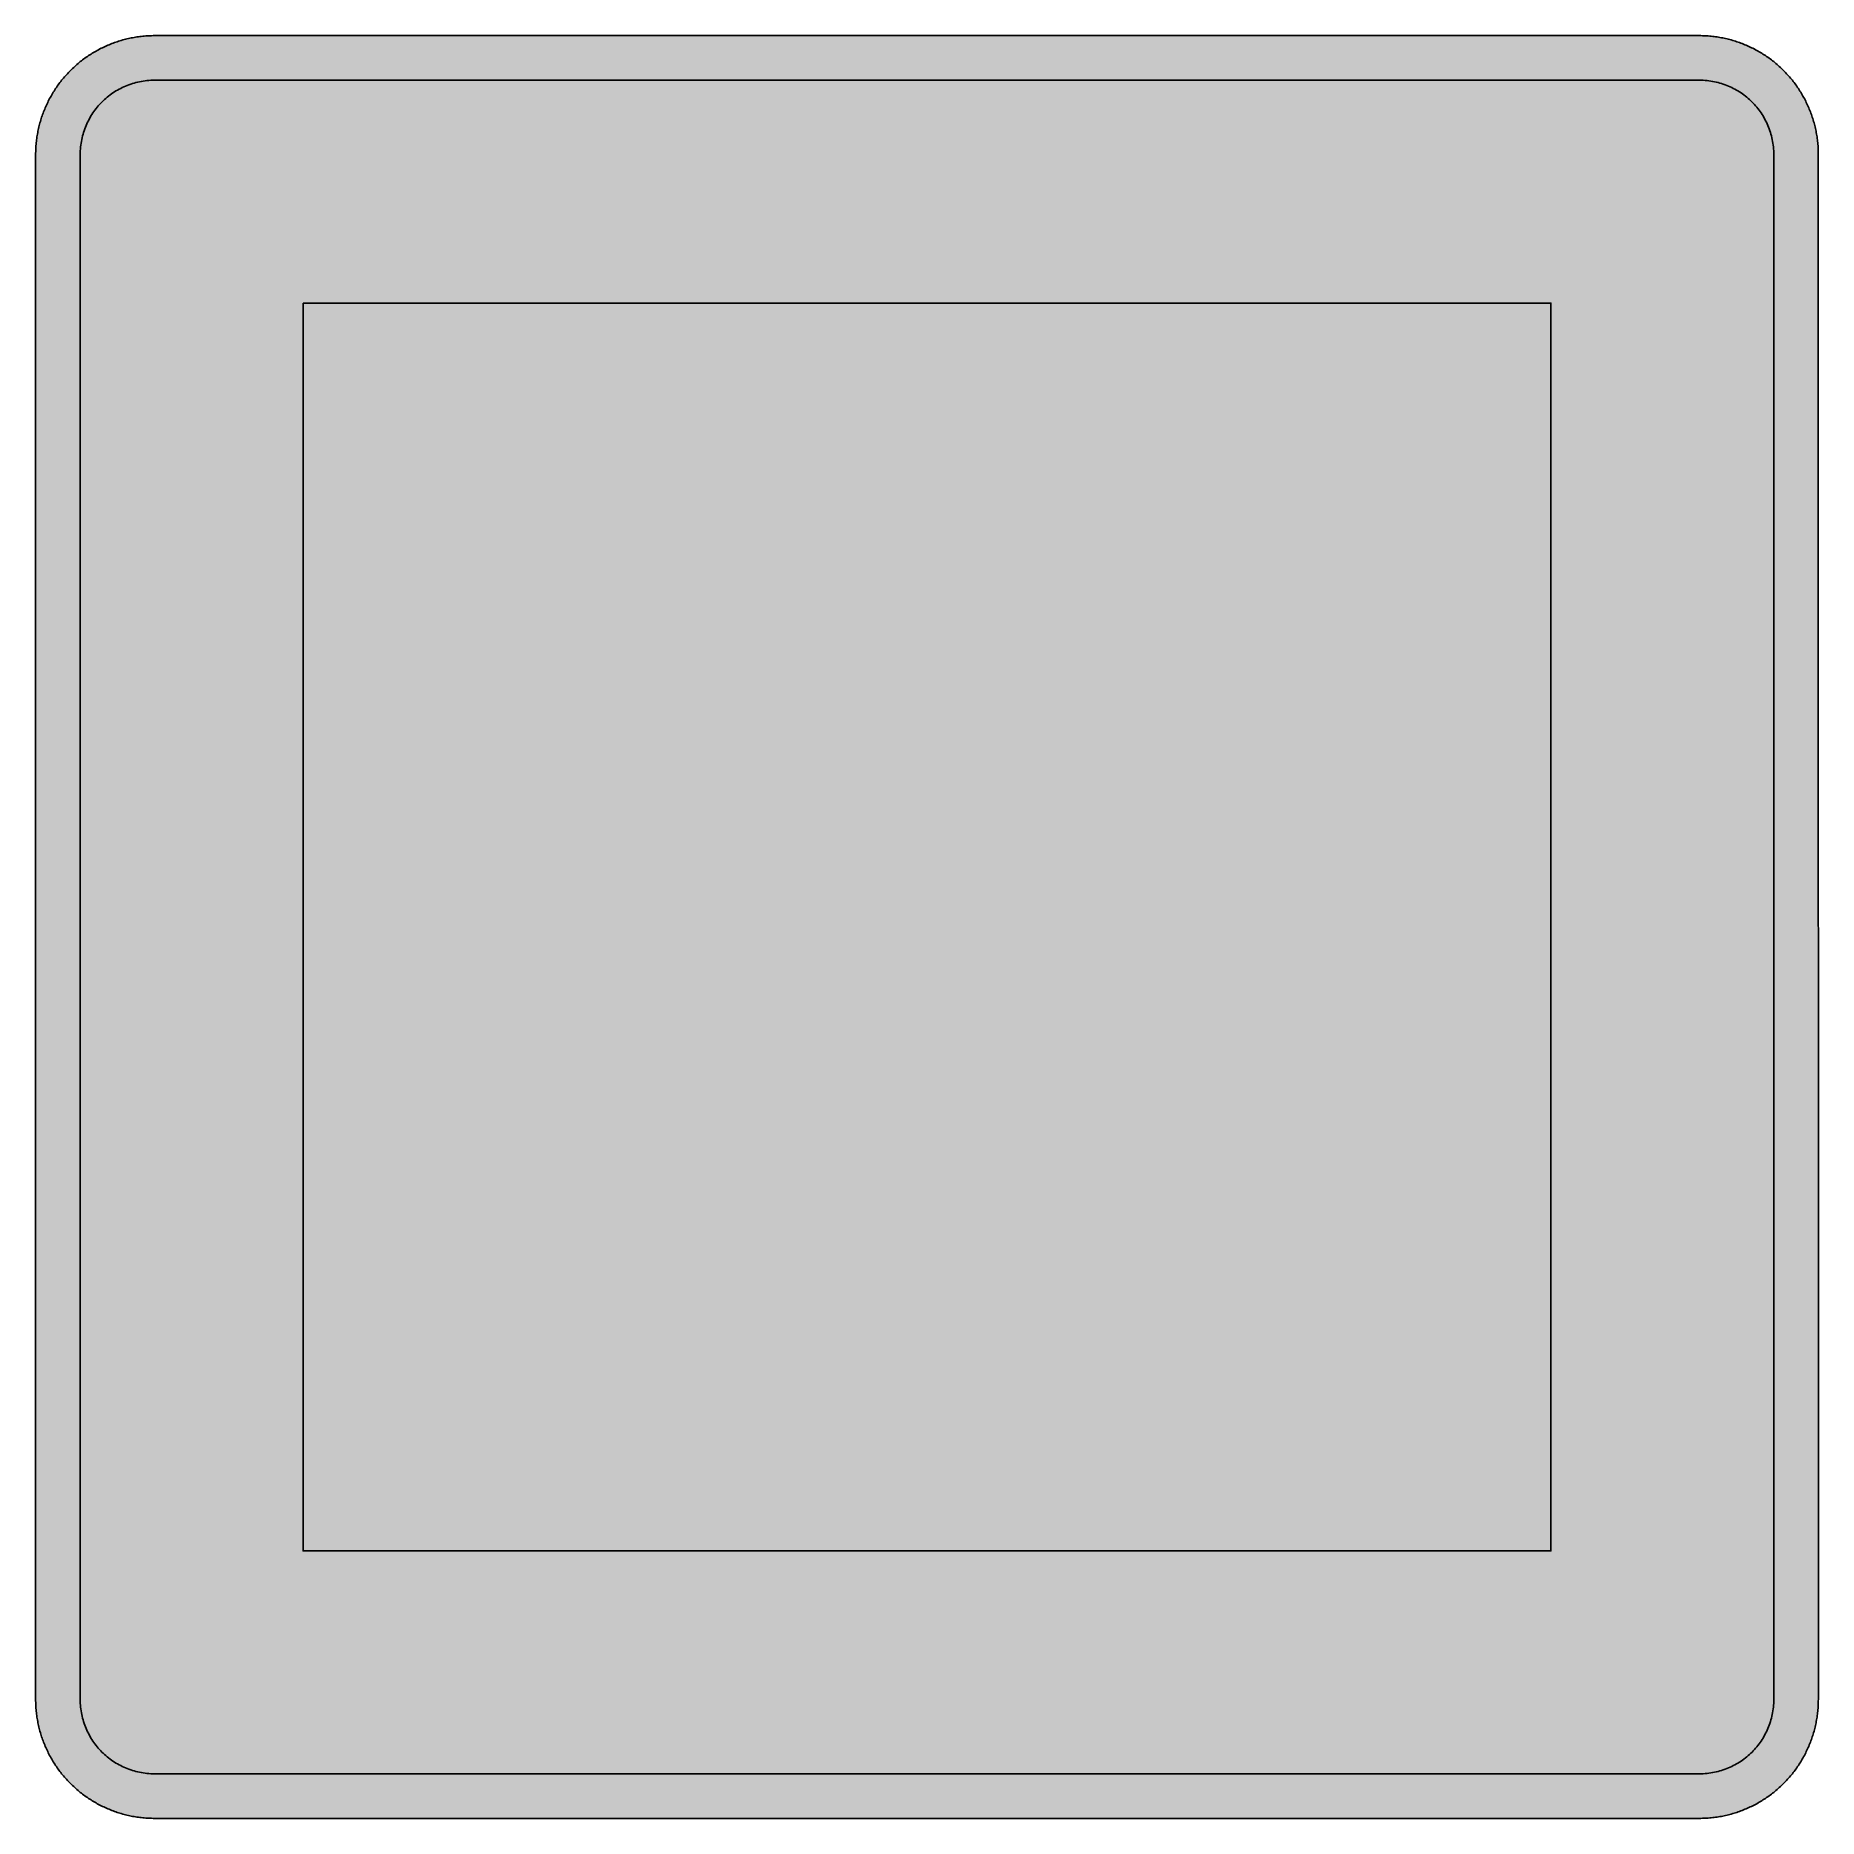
# Model space of a CAD drawing. Header units: millimetres. Extents: x 0 to 212, y 0 to 212.
import ezdxf

# ---------------------------------------------------------------- set-up
doc = ezdxf.new("R2010")
doc.units = ezdxf.units.MM

msp = doc.modelspace()

# ---------------------------------------------------------------- hatches: boundary and pattern name
for color, points in [(254, [(14.1633, 0.0536), (13.9878, 0.0533), (13.8125, 0.0559), (13.6373, 0.061), (13.462, 0.0686), (13.2893, 0.0787), (13.114, 0.0914), (12.9413, 0.1041), (12.7686, 0.1219), (12.5959, 0.1397), (12.4231, 0.16), (12.2504, 0.1829), (12.0777, 0.2057), (11.9075, 0.2337), (11.7373, 0.2616), (11.5672, 0.2921), (11.397, 0.3251), (11.2268, 0.3607), (11.0592, 0.3988), (10.8915, 0.4369), (10.7239, 0.4775), (10.5562, 0.5207), (10.3886, 0.5664), (10.2235, 0.6121), (10.0584, 0.6629), (9.8933, 0.7137), (9.7307, 0.7671), (9.5682, 0.8204), (9.4056, 0.8788), (9.2431, 0.9373), (9.083, 0.9982), (8.923, 1.0617), (8.763, 1.1252), (8.6055, 1.1938), (8.4455, 1.2624), (8.2906, 1.331), (8.1331, 1.4046), (7.9781, 1.4783), (7.8232, 1.5545), (7.6708, 1.6332), (7.5184, 1.7145), (7.366, 1.7958), (7.2161, 1.8796), (7.0663, 1.966), (6.919, 2.0523), (6.7716, 2.1438), (6.6243, 2.2352), (6.4795, 2.3266), (6.3348, 2.4232), (6.19, 2.5197), (6.0477, 2.6187), (5.908, 2.7178), (5.7683, 2.8194), (5.6286, 2.9235), (5.4915, 3.0302), (5.3543, 3.1369), (5.2197, 3.2461), (5.0851, 3.3579), (4.953, 3.4722), (4.8209, 3.5865), (4.6914, 3.7033), (4.5644, 3.8202), (4.4348, 3.9395), (4.3104, 4.0615), (4.1859, 4.1859), (4.0615, 4.3104), (3.9395, 4.4348), (3.8202, 4.5618), (3.7033, 4.6914), (3.5865, 4.8209), (3.4722, 4.953), (3.3579, 5.0851), (3.2487, 5.2197), (3.1369, 5.3543), (3.0302, 5.4915), (2.9235, 5.6286), (2.8194, 5.7683), (2.7178, 5.908), (2.6187, 6.0477), (2.5197, 6.19), (2.4232, 6.3348), (2.3266, 6.477), (2.2352, 6.6243), (2.1438, 6.7691), (2.0523, 6.9164), (1.966, 7.0663), (1.8796, 7.2161), (1.7958, 7.366), (1.7145, 7.5184), (1.6332, 7.6708), (1.5545, 7.8232), (1.4783, 7.9781), (1.4046, 8.1331), (1.331, 8.2906), (1.2598, 8.4455), (1.1913, 8.603), (1.1252, 8.763), (1.0592, 8.923), (0.9982, 9.083), (0.9373, 9.2431), (0.8763, 9.4056), (0.8204, 9.5682), (0.7645, 9.7307), (0.7112, 9.8933), (0.6604, 10.0584), (0.6121, 10.2235), (0.5639, 10.3911), (0.5207, 10.5562), (0.4775, 10.7239), (0.4343, 10.8915), (0.3962, 11.0592), (0.3607, 11.2268), (0.3251, 11.397), (0.2921, 11.5672), (0.2616, 11.7373), (0.2311, 11.9075), (0.2057, 12.0802), (0.1803, 12.2504), (0.1575, 12.4231), (0.1372, 12.5959), (0.1194, 12.7686), (0.1041, 12.9413), (0.0889, 13.1166), (0.0787, 13.2893), (0.0686, 13.4645), (0.061, 13.6373), (0.0559, 13.8125), (0.0508, 13.9878), (0.0508, 14.163), (0.0522, 197.6092), (0.0508, 197.7822), (0.0559, 197.9574), (0.061, 198.1327), (0.0686, 198.308), (0.0787, 198.4807), (0.0889, 198.6559), (0.1041, 198.8287), (0.1194, 199.0014), (0.1372, 199.1741), (0.1575, 199.3468), (0.1803, 199.5195), (0.2057, 199.6923), (0.2311, 199.8624), (0.2616, 200.0326), (0.2921, 200.2028), (0.3251, 200.373), (0.3607, 200.5432), (0.3962, 200.7108), (0.4343, 200.8784), (0.4775, 201.0461), (0.5207, 201.2137), (0.5639, 201.3814), (0.6121, 201.5465), (0.6604, 201.7116), (0.7112, 201.8767), (0.7645, 202.0392), (0.8204, 202.2018), (0.8763, 202.3643), (0.9373, 202.5269), (0.9982, 202.6869), (1.0592, 202.8469), (1.1252, 203.007), (1.1913, 203.1644), (1.2598, 203.3245), (1.331, 203.4794), (1.4046, 203.6369), (1.4783, 203.7918), (1.5545, 203.9468), (1.6332, 204.0992), (1.7145, 204.2516), (1.7958, 204.404), (1.8796, 204.5538), (1.966, 204.7037), (2.0523, 204.851), (2.1438, 204.9983), (2.2352, 205.1456), (2.3266, 205.2904), (2.4232, 205.4352), (2.5197, 205.58), (2.6187, 205.7222), (2.7178, 205.8619), (2.8194, 206.0016), (2.9235, 206.1413), (3.0302, 206.2785), (3.1369, 206.4156), (3.2487, 206.5503), (3.3579, 206.6849), (3.4722, 206.817), (3.5865, 206.949), (3.7033, 207.0786), (3.8202, 207.2056), (3.9395, 207.3351), (4.0615, 207.4596), (4.1859, 207.584), (4.3104, 207.7085), (4.4348, 207.8304), (4.5644, 207.9498), (4.6914, 208.0666), (4.8209, 208.1835), (4.953, 208.2978), (5.0851, 208.4121), (5.2197, 208.5213), (5.3543, 208.6331), (5.4915, 208.7397), (5.6286, 208.8464), (5.7683, 208.9506), (5.908, 209.0522), (6.0477, 209.1512), (6.19, 209.2503), (6.3348, 209.3468), (6.4795, 209.4433), (6.6243, 209.5348), (6.7716, 209.6262), (6.919, 209.7176), (7.0663, 209.804), (7.2161, 209.8904), (7.366, 209.9742), (7.5184, 210.0555), (7.6708, 210.1367), (7.8232, 210.2155), (7.9781, 210.2917), (8.1331, 210.3653), (8.2906, 210.439), (8.4455, 210.5101), (8.6055, 210.5787), (8.763, 210.6447), (8.923, 210.7108), (9.083, 210.7717), (9.2431, 210.8327), (9.4056, 210.8937), (9.5682, 210.9495), (9.7307, 211.0054), (9.8933, 211.0588), (10.0584, 211.1096), (10.2235, 211.1578), (10.3886, 211.2061), (10.5562, 211.2493), (10.7239, 211.2924), (10.8915, 211.3356), (11.0592, 211.3737), (11.2268, 211.4093), (11.397, 211.4448), (11.5672, 211.4779), (11.7373, 211.5083), (11.9075, 211.5388), (12.0777, 211.5642), (12.2504, 211.5896), (12.4231, 211.6125), (12.5959, 211.6328), (12.7686, 211.6506), (12.9413, 211.6658), (13.114, 211.6811), (13.2893, 211.6912), (13.462, 211.7014), (13.6373, 211.709), (13.8125, 211.7141), (13.9878, 211.7192), (14.163, 211.7192), (197.6078, 211.7203), (197.7822, 211.7192), (197.9574, 211.7141), (198.1327, 211.709), (198.3054, 211.7014), (198.4807, 211.6912), (198.6534, 211.6811), (198.8287, 211.6658), (199.0014, 211.6506), (199.1741, 211.6328), (199.3468, 211.6125), (199.5195, 211.5896), (199.6897, 211.5642), (199.8624, 211.5388), (200.0326, 211.5083), (200.2028, 211.4779), (200.373, 211.4448), (200.5432, 211.4093), (200.7108, 211.3737), (200.8784, 211.3356), (201.0461, 211.2924), (201.2137, 211.2493), (201.3788, 211.2061), (201.5465, 211.1578), (201.7116, 211.1096), (201.8767, 211.0588), (202.0392, 211.0054), (202.2018, 210.9495), (202.3643, 210.8937), (202.5269, 210.8327), (202.6869, 210.7717), (202.8469, 210.7108), (203.007, 210.6447), (203.167, 210.5787), (203.3245, 210.5101), (203.4794, 210.439), (203.6369, 210.3653), (203.7918, 210.2917), (203.9468, 210.2155), (204.0992, 210.1367), (204.2516, 210.0555), (204.404, 209.9742), (204.5538, 209.8904), (204.7037, 209.804), (204.8535, 209.7176), (205.0009, 209.6262), (205.1456, 209.5348), (205.293, 209.4433), (205.4352, 209.3468), (205.58, 209.2503), (205.7222, 209.1512), (205.8619, 209.0522), (206.0016, 208.9506), (206.1413, 208.8464), (206.2785, 208.7397), (206.4156, 208.6331), (206.5503, 208.5213), (206.6849, 208.4121), (206.817, 208.2978), (206.949, 208.1835), (207.0786, 208.0666), (207.2081, 207.9498), (207.3351, 207.8304), (207.4596, 207.7085), (207.584, 207.584), (207.7085, 207.4596), (207.8304, 207.3351), (207.9498, 207.2056), (208.0666, 207.0786), (208.1835, 206.949), (208.2978, 206.817), (208.4121, 206.6849), (208.5238, 206.5503), (208.6331, 206.4156), (208.7397, 206.2785), (208.8464, 206.1413), (208.9506, 206.0016), (209.0522, 205.8619), (209.1512, 205.7222), (209.2503, 205.58), (209.3468, 205.4352), (209.4433, 205.2904), (209.5348, 205.1456), (209.6262, 204.9983), (209.7176, 204.851), (209.804, 204.7037), (209.8904, 204.5538), (209.9742, 204.404), (210.0555, 204.2516), (210.1367, 204.0992), (210.2155, 203.9468), (210.2917, 203.7918), (210.3653, 203.6369), (210.439, 203.4794), (210.5076, 203.3245), (210.5762, 203.1644), (210.6447, 203.007), (210.7082, 202.8469), (210.7717, 202.6869), (210.8327, 202.5269), (210.8911, 202.3643), (210.9495, 202.2018), (211.0029, 202.0392), (211.0562, 201.8767), (211.107, 201.7116), (211.1578, 201.5465), (211.2035, 201.3814), (211.2493, 201.2137), (211.2924, 201.0461), (211.3331, 200.8784), (211.3712, 200.7108), (211.4093, 200.5432), (211.4448, 200.373), (211.4779, 200.2028), (211.5083, 200.0326), (211.5363, 199.8624), (211.5642, 199.6923), (211.5871, 199.5195), (211.6099, 199.3468), (211.6303, 199.1741), (211.648, 199.0014), (211.6658, 198.8287), (211.6785, 198.6559), (211.6912, 198.4807), (211.7014, 198.308), (211.709, 198.1327), (211.7141, 197.9574), (211.7166, 197.7822), (211.7166, 197.6069), (211.7189, 14.1647), (211.7166, 13.9878), (211.7141, 13.8125), (211.709, 13.6373), (211.7014, 13.4645), (211.6912, 13.2893), (211.6785, 13.1166), (211.6658, 12.9413), (211.648, 12.7686), (211.6303, 12.5959), (211.6099, 12.4231), (211.5871, 12.2504), (211.5642, 12.0802), (211.5363, 11.9075), (211.5083, 11.7373), (211.4779, 11.5672), (211.4448, 11.397), (211.4093, 11.2268), (211.3712, 11.0592), (211.3331, 10.8915), (211.2924, 10.7239), (211.2493, 10.5562), (211.2035, 10.3911), (211.1578, 10.2235), (211.107, 10.0584), (211.0562, 9.8933), (211.0029, 9.7307), (210.9495, 9.5682), (210.8911, 9.4056), (210.8327, 9.2431), (210.7717, 9.083), (210.7082, 8.923), (210.6447, 8.763), (210.5762, 8.603), (210.5076, 8.4455), (210.439, 8.2906), (210.3653, 8.1331), (210.2917, 7.9781), (210.2155, 7.8232), (210.1367, 7.6708), (210.0555, 7.5184), (209.9742, 7.366), (209.8904, 7.2161), (209.804, 7.0663), (209.7176, 6.9164), (209.6262, 6.7691), (209.5348, 6.6243), (209.4433, 6.477), (209.3468, 6.3348), (209.2503, 6.19), (209.1512, 6.0477), (209.0522, 5.908), (208.9506, 5.7683), (208.8464, 5.6286), (208.7397, 5.4915), (208.6331, 5.3543), (208.5238, 5.2197), (208.4121, 5.0851), (208.2978, 4.953), (208.1835, 4.8209), (208.0666, 4.6914), (207.9498, 4.5618), (207.8304, 4.4348), (207.7085, 4.3104), (207.584, 4.1859), (207.4596, 4.0615), (207.3351, 3.9395), (207.2081, 3.8202), (207.0786, 3.7033), (206.949, 3.5865), (206.817, 3.4722), (206.6849, 3.3579), (206.5503, 3.2461), (206.4156, 3.1369), (206.2785, 3.0302), (206.1413, 2.9235), (206.0016, 2.8194), (205.8619, 2.7178), (205.7222, 2.6187), (205.58, 2.5197), (205.4352, 2.4232), (205.293, 2.3266), (205.1456, 2.2352), (205.0009, 2.1438), (204.8535, 2.0523), (204.7037, 1.966), (204.5538, 1.8796), (204.404, 1.7958), (204.2516, 1.7145), (204.0992, 1.6332), (203.9468, 1.5545), (203.7918, 1.4783), (203.6369, 1.4046), (203.4794, 1.331), (203.3245, 1.2624), (203.167, 1.1938), (203.007, 1.1252), (202.8469, 1.0617), (202.6869, 0.9982), (202.5269, 0.9373), (202.3643, 0.8788), (202.2018, 0.8204), (202.0392, 0.7671), (201.8767, 0.7137), (201.7116, 0.6629), (201.5465, 0.6121), (201.3788, 0.5664), (201.2137, 0.5207), (201.0461, 0.4775), (200.8784, 0.4369), (200.7108, 0.3988), (200.5432, 0.3607), (200.373, 0.3251), (200.2028, 0.2921), (200.0326, 0.2616), (199.8624, 0.2337), (199.6897, 0.2057), (199.5195, 0.1829), (199.3468, 0.16), (199.1741, 0.1397), (199.0014, 0.1219), (198.8287, 0.1041), (198.6534, 0.0914), (198.4807, 0.0787), (198.3054, 0.0686), (198.1327, 0.061), (197.9574, 0.0559), (197.7822, 0.0533), (197.6069, 0.0533)]), (144, [(14.1633, 5.3453), (13.9344, 5.3467), (13.7084, 5.3543), (13.4849, 5.3696), (13.2613, 5.3899), (13.0378, 5.4153), (12.8194, 5.4458), (12.6009, 5.4813), (12.385, 5.522), (12.1717, 5.5702), (11.9583, 5.621), (11.7475, 5.6794), (11.5392, 5.7404), (11.3335, 5.8064), (11.1303, 5.8801), (10.9296, 5.9563), (10.729, 6.0376), (10.5334, 6.1239), (10.3378, 6.2128), (10.1473, 6.3094), (9.9593, 6.4084), (9.7714, 6.5126), (9.5885, 6.6218), (9.4082, 6.7335), (9.2304, 6.8504), (9.0576, 6.9698), (8.8849, 7.0968), (8.7173, 7.2238), (8.5522, 7.3584), (8.3896, 7.4955), (8.2321, 7.6352), (8.0772, 7.78), (7.9273, 7.9273), (7.7775, 8.0772), (7.6352, 8.2321), (7.493, 8.3922), (7.3558, 8.5522), (7.2238, 8.7173), (7.0942, 8.8875), (6.9698, 9.0576), (6.8504, 9.2329), (6.7335, 9.4107), (6.6192, 9.591), (6.5126, 9.7739), (6.4084, 9.9593), (6.3068, 10.1473), (6.2128, 10.3403), (6.1214, 10.5334), (6.035, 10.7315), (5.9538, 10.9296), (5.8776, 11.1303), (5.8064, 11.3335), (5.7404, 11.5418), (5.6769, 11.75), (5.621, 11.9583), (5.5677, 12.1717), (5.522, 12.385), (5.4813, 12.6009), (5.4432, 12.8194), (5.4127, 13.0404), (5.3873, 13.2613), (5.3696, 13.4849), (5.3543, 13.7084), (5.3467, 13.937), (5.3416, 14.163), (5.3439, 197.6092), (5.3467, 197.8355), (5.3543, 198.0616), (5.3696, 198.2851), (5.3873, 198.5086), (5.4127, 198.7321), (5.4432, 198.9506), (5.4813, 199.169), (5.522, 199.3849), (5.5677, 199.5983), (5.621, 199.8116), (5.6769, 200.0225), (5.7404, 200.2307), (5.8064, 200.4365), (5.8776, 200.6397), (5.9538, 200.8403), (6.035, 201.041), (6.1214, 201.2366), (6.2128, 201.4322), (6.3068, 201.6227), (6.4084, 201.8106), (6.5126, 201.9986), (6.6192, 202.1815), (6.7335, 202.3618), (6.8504, 202.5396), (6.9698, 202.7123), (7.0942, 202.885), (7.2238, 203.0527), (7.3558, 203.2178), (7.493, 203.3803), (7.6352, 203.5378), (7.7775, 203.6928), (7.9273, 203.8426), (8.0772, 203.9925), (8.2321, 204.1347), (8.3896, 204.277), (8.5522, 204.4141), (8.7173, 204.5462), (8.8849, 204.6757), (9.0576, 204.8002), (9.2304, 204.9196), (9.4082, 205.0364), (9.5885, 205.1507), (9.7714, 205.2574), (9.9593, 205.3615), (10.1473, 205.4631), (10.3378, 205.5571), (10.5334, 205.6486), (10.729, 205.7349), (10.9296, 205.8162), (11.1303, 205.8924), (11.3335, 205.9635), (11.5392, 206.0296), (11.7475, 206.0931), (11.9583, 206.1489), (12.1717, 206.2023), (12.385, 206.248), (12.6009, 206.2886), (12.8194, 206.3267), (13.0378, 206.3572), (13.2613, 206.3826), (13.4849, 206.4004), (13.7084, 206.4156), (13.9344, 206.4233), (14.163, 206.4283), (197.6078, 206.4286), (197.833, 206.4233), (198.0616, 206.4156), (198.2851, 206.4004), (198.5086, 206.3826), (198.7296, 206.3572), (198.9506, 206.3267), (199.169, 206.2886), (199.3849, 206.248), (199.5983, 206.2023), (199.8116, 206.1489), (200.0199, 206.0931), (200.2282, 206.0296), (200.4365, 205.9635), (200.6397, 205.8924), (200.8403, 205.8162), (201.0385, 205.7349), (201.2366, 205.6486), (201.4296, 205.5571), (201.6227, 205.4631), (201.8106, 205.3615), (201.996, 205.2574), (202.1789, 205.1507), (202.3593, 205.0364), (202.5371, 204.9196), (202.7123, 204.8002), (202.8825, 204.6757), (203.0527, 204.5462), (203.2178, 204.4141), (203.3778, 204.277), (203.5378, 204.1347), (203.6928, 203.9925), (203.8426, 203.8426), (203.9899, 203.6928), (204.1347, 203.5378), (204.2744, 203.3803), (204.4116, 203.2178), (204.5462, 203.0527), (204.6732, 202.885), (204.8002, 202.7123), (204.9196, 202.5396), (205.0364, 202.3618), (205.1482, 202.1815), (205.2574, 201.9986), (205.3615, 201.8106), (205.4606, 201.6227), (205.5571, 201.4322), (205.646, 201.2366), (205.7324, 201.041), (205.8137, 200.8403), (205.8899, 200.6397), (205.9635, 200.4365), (206.0296, 200.2307), (206.0905, 200.0225), (206.1489, 199.8116), (206.1997, 199.5983), (206.248, 199.3849), (206.2886, 199.169), (206.3242, 198.9506), (206.3547, 198.7321), (206.3801, 198.5086), (206.4004, 198.2851), (206.4156, 198.0616), (206.4233, 197.8355), (206.4258, 197.6069), (206.4272, 14.1647), (206.4233, 13.937), (206.4156, 13.7084), (206.4004, 13.4849), (206.3801, 13.2613), (206.3547, 13.0404), (206.3242, 12.8194), (206.2886, 12.6009), (206.248, 12.385), (206.1997, 12.1717), (206.1489, 11.9583), (206.0905, 11.75), (206.0296, 11.5418), (205.9635, 11.3335), (205.8899, 11.1303), (205.8137, 10.9296), (205.7324, 10.7315), (205.646, 10.5334), (205.5571, 10.3403), (205.4606, 10.1473), (205.3615, 9.9593), (205.2574, 9.7739), (205.1482, 9.591), (205.0364, 9.4107), (204.9196, 9.2329), (204.8002, 9.0576), (204.6732, 8.8875), (204.5462, 8.7173), (204.4116, 8.5522), (204.2744, 8.3922), (204.1347, 8.2321), (203.9899, 8.0772), (203.8426, 7.9273), (203.6928, 7.78), (203.5378, 7.6352), (203.3778, 7.4955), (203.2178, 7.3584), (203.0527, 7.2238), (202.8825, 7.0968), (202.7123, 6.9698), (202.5371, 6.8504), (202.3593, 6.7335), (202.1789, 6.6218), (201.996, 6.5126), (201.8106, 6.4084), (201.6227, 6.3094), (201.4296, 6.2128), (201.2366, 6.1239), (201.0385, 6.0376), (200.8403, 5.9563), (200.6397, 5.8801), (200.4365, 5.8064), (200.2282, 5.7404), (200.0199, 5.6794), (199.8116, 5.621), (199.5983, 5.5702), (199.3849, 5.522), (199.169, 5.4813), (198.9506, 5.4458), (198.7296, 5.4153), (198.5086, 5.3899), (198.2851, 5.3696), (198.0616, 5.3543), (197.833, 5.3467), (197.6069, 5.3442)]), (254, [(31.8022, 179.9703), (179.9689, 179.9703), (179.9689, 31.8036), (31.8022, 31.8036)])]:
    msp.add_hatch(color=color).paths.add_polyline_path(points)
h = msp.add_hatch(color=59)
edge = h.paths.add_edge_path()
edge.add_line((87.8939, 106.9453), (87.8967, 107.1905))
edge.add_line((87.8967, 107.1905), (87.9043, 107.4344))
edge.add_line((87.9043, 107.4344), (87.9196, 107.6757))
edge.add_line((87.9196, 107.6757), (87.9424, 107.917))
edge.add_line((87.9424, 107.917), (87.9704, 108.1583))
edge.add_line((87.9704, 108.1583), (88.0034, 108.3945))
edge.add_line((88.0034, 108.3945), (88.0415, 108.6307))
edge.add_line((88.0415, 108.6307), (88.0872, 108.8644))
edge.add_line((88.0872, 108.8644), (88.1355, 109.0955))
edge.add_line((88.1355, 109.0955), (88.1913, 109.3241))
edge.add_line((88.1913, 109.3241), (88.2548, 109.5502))
edge.add_line((88.2548, 109.5502), (88.3209, 109.7763))
edge.add_line((88.3209, 109.7763), (88.392, 109.9998))
edge.add_line((88.392, 109.9998), (88.4707, 110.2182))
edge.add_line((88.4707, 110.2182), (88.5546, 110.4367))
edge.add_line((88.5546, 110.4367), (88.6409, 110.6526))
edge.add_line((88.6409, 110.6526), (88.7349, 110.8634))
edge.add_line((88.7349, 110.8634), (88.8314, 111.0742))
edge.add_line((88.8314, 111.0742), (88.9356, 111.2799))
edge.add_line((88.9356, 111.2799), (89.0422, 111.4831))
edge.add_line((89.0422, 111.4831), (89.154, 111.6838))
edge.add_line((89.154, 111.6838), (89.2708, 111.8819))
edge.add_line((89.2708, 111.8819), (89.3928, 112.0775))
edge.add_line((89.3928, 112.0775), (89.5198, 112.268))
edge.add_line((89.5198, 112.268), (89.6493, 112.4585))
edge.add_line((89.6493, 112.4585), (89.7839, 112.6439))
edge.add_line((89.7839, 112.6439), (89.9236, 112.8243))
edge.add_line((89.9236, 112.8243), (90.0684, 113.0021))
edge.add_line((90.0684, 113.0021), (90.2157, 113.1773))
edge.add_line((90.2157, 113.1773), (90.3681, 113.3475))
edge.add_line((90.3681, 113.3475), (90.5231, 113.5151))
edge.add_line((90.5231, 113.5151), (90.6831, 113.6802))
edge.add_line((90.6831, 113.6802), (90.8456, 113.8377))
edge.add_line((90.8456, 113.8377), (91.0133, 113.9952))
edge.add_line((91.0133, 113.9952), (91.1835, 114.1451))
edge.add_line((91.1835, 114.1451), (91.3587, 114.2949))
edge.add_line((91.3587, 114.2949), (91.5365, 114.4372))
edge.add_line((91.5365, 114.4372), (91.7194, 114.5769))
edge.add_line((91.7194, 114.5769), (91.9048, 114.7115))
edge.add_line((91.9048, 114.7115), (92.0928, 114.841))
edge.add_line((92.0928, 114.841), (92.2833, 114.968))
edge.add_line((92.2833, 114.968), (92.4789, 115.0899))
edge.add_line((92.4789, 115.0899), (92.677, 115.2068))
edge.add_line((92.677, 115.2068), (92.8776, 115.3185))
edge.add_line((92.8776, 115.3185), (93.0808, 115.4278))
edge.add_line((93.0808, 115.4278), (93.2891, 115.5294))
edge.add_line((93.2891, 115.5294), (93.4974, 115.6284))
edge.add_line((93.4974, 115.6284), (93.7108, 115.7199))
edge.add_line((93.7108, 115.7199), (93.9241, 115.8088))
edge.add_line((93.9241, 115.8088), (94.1426, 115.89))
edge.add_line((94.1426, 115.89), (94.3635, 115.9688))
edge.add_line((94.3635, 115.9688), (94.5845, 116.0399))
edge.add_line((94.5845, 116.0399), (94.8106, 116.1085))
edge.add_line((94.8106, 116.1085), (95.0366, 116.1694))
edge.add_line((95.0366, 116.1694), (95.2678, 116.2253))
edge.add_line((95.2678, 116.2253), (95.4989, 116.2761))
edge.add_line((95.4989, 116.2761), (95.7326, 116.3193))
edge.add_line((95.7326, 116.3193), (95.9663, 116.3599))
edge.add_line((95.9663, 116.3599), (96.205, 116.393))
edge.add_line((96.205, 116.393), (96.4438, 116.4209))
edge.add_line((96.4438, 116.4209), (96.6851, 116.4412))
edge.add_line((96.6851, 116.4412), (96.9264, 116.4565))
edge.add_line((96.9264, 116.4565), (97.1728, 116.4666))
edge.add_line((97.1728, 116.4666), (97.4166, 116.4692))
edge.add_line((97.4166, 116.4692), (97.663, 116.4666))
edge.add_line((97.663, 116.4666), (97.9068, 116.4565))
edge.add_line((97.9068, 116.4565), (98.1507, 116.4412))
edge.add_line((98.1507, 116.4412), (98.392, 116.4209))
edge.add_line((98.392, 116.4209), (98.6307, 116.393))
edge.add_line((98.6307, 116.393), (98.8695, 116.3599))
edge.add_line((98.8695, 116.3599), (99.1032, 116.3193))
edge.add_line((99.1032, 116.3193), (99.3369, 116.2761))
edge.add_line((99.3369, 116.2761), (99.568, 116.2253))
edge.add_line((99.568, 116.2253), (99.7991, 116.1694))
edge.add_line((99.7991, 116.1694), (100.0252, 116.1085))
edge.add_line((100.0252, 116.1085), (100.2513, 116.0399))
edge.add_line((100.2513, 116.0399), (100.4722, 115.9688))
edge.add_line((100.4722, 115.9688), (100.6932, 115.89))
edge.add_line((100.6932, 115.89), (100.9117, 115.8088))
edge.add_line((100.9117, 115.8088), (101.125, 115.7199))
edge.add_line((101.125, 115.7199), (101.3384, 115.6284))
edge.add_line((101.3384, 115.6284), (101.5467, 115.5294))
edge.add_line((101.5467, 115.5294), (101.7549, 115.4278))
edge.add_line((101.7549, 115.4278), (101.9581, 115.3185))
edge.add_line((101.9581, 115.3185), (102.1588, 115.2068))
edge.add_line((102.1588, 115.2068), (102.3569, 115.0899))
edge.add_line((102.3569, 115.0899), (102.5525, 114.968))
edge.add_line((102.5525, 114.968), (102.743, 114.841))
edge.add_line((102.743, 114.841), (102.931, 114.7115))
edge.add_line((102.931, 114.7115), (103.1164, 114.5769))
edge.add_line((103.1164, 114.5769), (103.2993, 114.4372))
edge.add_line((103.2993, 114.4372), (103.4771, 114.2949))
edge.add_line((103.4771, 114.2949), (103.6523, 114.1451))
edge.add_line((103.6523, 114.1451), (103.8225, 113.9952))
edge.add_line((103.8225, 113.9952), (103.9901, 113.8377))
edge.add_line((103.9901, 113.8377), (104.1527, 113.6802))
edge.add_line((104.1527, 113.6802), (104.3127, 113.5151))
edge.add_line((104.3127, 113.5151), (104.4677, 113.3475))
edge.add_line((104.4677, 113.3475), (104.6201, 113.1773))
edge.add_line((104.6201, 113.1773), (104.7674, 113.0021))
edge.add_line((104.7674, 113.0021), (104.9122, 112.8243))
edge.add_line((104.9122, 112.8243), (105.0519, 112.6439))
edge.add_line((105.0519, 112.6439), (105.1865, 112.4585))
edge.add_line((105.1865, 112.4585), (105.316, 112.268))
edge.add_line((105.316, 112.268), (105.443, 112.0775))
edge.add_line((105.443, 112.0775), (105.5649, 111.8819))
edge.add_line((105.5649, 111.8819), (105.6818, 111.6838))
edge.add_line((105.6818, 111.6838), (105.7935, 111.4831))
edge.add_line((105.7935, 111.4831), (105.9002, 111.2799))
edge.add_line((105.9002, 111.2799), (106.0044, 111.0742))
edge.add_line((106.0044, 111.0742), (106.1009, 110.8634))
edge.add_line((106.1009, 110.8634), (106.1949, 110.6526))
edge.add_line((106.1949, 110.6526), (106.2812, 110.4367))
edge.add_line((106.2812, 110.4367), (106.365, 110.2182))
edge.add_line((106.365, 110.2182), (106.4412, 109.9998))
edge.add_line((106.4412, 109.9998), (106.5149, 109.7763))
edge.add_line((106.5149, 109.7763), (106.5809, 109.5502))
edge.add_line((106.5809, 109.5502), (106.6419, 109.3241))
edge.add_line((106.6419, 109.3241), (106.6978, 109.0955))
edge.add_line((106.6978, 109.0955), (106.7486, 108.8644))
edge.add_line((106.7486, 108.8644), (106.7943, 108.6307))
edge.add_line((106.7943, 108.6307), (106.8324, 108.3945))
edge.add_line((106.8324, 108.3945), (106.8654, 108.1583))
edge.add_line((106.8654, 108.1583), (106.8934, 107.917))
edge.add_line((106.8934, 107.917), (106.9137, 107.6757))
edge.add_line((106.9137, 107.6757), (106.9315, 107.4344))
edge.add_line((106.9315, 107.4344), (106.9391, 107.1905))
edge.add_line((106.9391, 107.1905), (106.9416, 106.9442))
edge.add_line((106.9416, 106.9442), (106.9391, 106.6978))
edge.add_line((106.9391, 106.6978), (106.9315, 106.4539))
edge.add_line((106.9315, 106.4539), (106.9137, 106.2101))
edge.add_line((106.9137, 106.2101), (106.8934, 105.9688))
edge.add_line((106.8934, 105.9688), (106.8654, 105.73))
edge.add_line((106.8654, 105.73), (106.8324, 105.4938))
edge.add_line((106.8324, 105.4938), (106.7943, 105.2576))
edge.add_line((106.7943, 105.2576), (106.7486, 105.0239))
edge.add_line((106.7486, 105.0239), (106.6978, 104.7928))
edge.add_line((106.6978, 104.7928), (106.6419, 104.5642))
edge.add_line((106.6419, 104.5642), (106.5809, 104.3356))
edge.add_line((106.5809, 104.3356), (106.5149, 104.1121))
edge.add_line((106.5149, 104.1121), (106.4412, 103.8885))
edge.add_line((106.4412, 103.8885), (106.365, 103.6676))
edge.add_line((106.365, 103.6676), (106.2812, 103.4517))
edge.add_line((106.2812, 103.4517), (106.1949, 103.2358))
edge.add_line((106.1949, 103.2358), (106.1009, 103.0224))
edge.add_line((106.1009, 103.0224), (106.0044, 102.8141))
edge.add_line((106.0044, 102.8141), (105.9002, 102.6084))
edge.add_line((105.9002, 102.6084), (105.7935, 102.4026))
edge.add_line((105.7935, 102.4026), (105.6818, 102.202))
edge.add_line((105.6818, 102.202), (105.5649, 102.0039))
edge.add_line((105.5649, 102.0039), (105.443, 101.8108))
edge.add_line((105.443, 101.8108), (105.316, 101.6178))
edge.add_line((105.316, 101.6178), (105.1865, 101.4298))
edge.add_line((105.1865, 101.4298), (105.0519, 101.2444))
edge.add_line((105.0519, 101.2444), (104.9122, 101.0641))
edge.add_line((104.9122, 101.0641), (104.7674, 100.8837))
edge.add_line((104.7674, 100.8837), (104.6201, 100.711))
edge.add_line((104.6201, 100.711), (104.4677, 100.5383))
edge.add_line((104.4677, 100.5383), (104.3127, 100.3706))
edge.add_line((104.3127, 100.3706), (104.1527, 100.2081))
edge.add_line((104.1527, 100.2081), (103.9901, 100.0481))
edge.add_line((103.9901, 100.0481), (103.8225, 99.8931))
edge.add_line((103.8225, 99.8931), (103.6523, 99.7407))
edge.add_line((103.6523, 99.7407), (103.4771, 99.5934))
edge.add_line((103.4771, 99.5934), (103.2993, 99.4512))
edge.add_line((103.2993, 99.4512), (103.1164, 99.3115))
edge.add_line((103.1164, 99.3115), (102.931, 99.1768))
edge.add_line((102.931, 99.1768), (102.743, 99.0448))
edge.add_line((102.743, 99.0448), (102.5525, 98.9203))
edge.add_line((102.5525, 98.9203), (102.3569, 98.7984))
edge.add_line((102.3569, 98.7984), (102.1588, 98.6815))
edge.add_line((102.1588, 98.6815), (101.9581, 98.5672))
edge.add_line((101.9581, 98.5672), (101.7549, 98.4606))
edge.add_line((101.7549, 98.4606), (101.5467, 98.359))
edge.add_line((101.5467, 98.359), (101.3384, 98.2599))
edge.add_line((101.3384, 98.2599), (101.125, 98.1685))
edge.add_line((101.125, 98.1685), (100.9117, 98.0796))
edge.add_line((100.9117, 98.0796), (100.6932, 97.9957))
edge.add_line((100.6932, 97.9957), (100.4722, 97.9195))
edge.add_line((100.4722, 97.9195), (100.2513, 97.8459))
edge.add_line((100.2513, 97.8459), (100.0252, 97.7798))
edge.add_line((100.0252, 97.7798), (99.7991, 97.7189))
edge.add_line((99.7991, 97.7189), (99.568, 97.663))
edge.add_line((99.568, 97.663), (99.3369, 97.6122))
edge.add_line((99.3369, 97.6122), (99.1032, 97.5665))
edge.add_line((99.1032, 97.5665), (98.8695, 97.5284))
edge.add_line((98.8695, 97.5284), (98.6307, 97.4954))
edge.add_line((98.6307, 97.4954), (98.392, 97.4674))
edge.add_line((98.392, 97.4674), (98.1507, 97.4471))
edge.add_line((98.1507, 97.4471), (97.9068, 97.4319))
edge.add_line((97.9068, 97.4319), (97.663, 97.4217))
edge.add_line((97.663, 97.4217), (97.4166, 97.4192))
edge.add_line((97.4166, 97.4192), (97.1728, 97.4217))
edge.add_line((97.1728, 97.4217), (96.9264, 97.4319))
edge.add_line((96.9264, 97.4319), (96.6851, 97.4471))
edge.add_line((96.6851, 97.4471), (96.4438, 97.4674))
edge.add_line((96.4438, 97.4674), (96.205, 97.4954))
edge.add_line((96.205, 97.4954), (95.9663, 97.5284))
edge.add_line((95.9663, 97.5284), (95.7326, 97.5665))
edge.add_line((95.7326, 97.5665), (95.4989, 97.6122))
edge.add_line((95.4989, 97.6122), (95.2678, 97.663))
edge.add_line((95.2678, 97.663), (95.0366, 97.7189))
edge.add_line((95.0366, 97.7189), (94.8106, 97.7798))
edge.add_line((94.8106, 97.7798), (94.5845, 97.8459))
edge.add_line((94.5845, 97.8459), (94.3635, 97.9195))
edge.add_line((94.3635, 97.9195), (94.1426, 97.9957))
edge.add_line((94.1426, 97.9957), (93.9241, 98.0796))
edge.add_line((93.9241, 98.0796), (93.7108, 98.1685))
edge.add_line((93.7108, 98.1685), (93.4974, 98.2599))
edge.add_line((93.4974, 98.2599), (93.2891, 98.359))
edge.add_line((93.2891, 98.359), (93.0808, 98.4606))
edge.add_line((93.0808, 98.4606), (92.8776, 98.5672))
edge.add_line((92.8776, 98.5672), (92.677, 98.6815))
edge.add_line((92.677, 98.6815), (92.4789, 98.7984))
edge.add_line((92.4789, 98.7984), (92.2833, 98.9203))
edge.add_line((92.2833, 98.9203), (92.0928, 99.0448))
edge.add_line((92.0928, 99.0448), (91.9048, 99.1768))
edge.add_line((91.9048, 99.1768), (91.7194, 99.3115))
edge.add_line((91.7194, 99.3115), (91.5365, 99.4512))
edge.add_line((91.5365, 99.4512), (91.3587, 99.5934))
edge.add_line((91.3587, 99.5934), (91.1835, 99.7407))
edge.add_line((91.1835, 99.7407), (91.0133, 99.8931))
edge.add_line((91.0133, 99.8931), (90.8456, 100.0481))
edge.add_line((90.8456, 100.0481), (90.6831, 100.2081))
edge.add_line((90.6831, 100.2081), (90.5231, 100.3706))
edge.add_line((90.5231, 100.3706), (90.3681, 100.5383))
edge.add_line((90.3681, 100.5383), (90.2157, 100.711))
edge.add_line((90.2157, 100.711), (90.0684, 100.8837))
edge.add_line((90.0684, 100.8837), (89.9236, 101.0641))
edge.add_line((89.9236, 101.0641), (89.7839, 101.2444))
edge.add_line((89.7839, 101.2444), (89.6493, 101.4298))
edge.add_line((89.6493, 101.4298), (89.5198, 101.6178))
edge.add_line((89.5198, 101.6178), (89.3928, 101.8108))
edge.add_line((89.3928, 101.8108), (89.2708, 102.0039))
edge.add_line((89.2708, 102.0039), (89.154, 102.202))
edge.add_line((89.154, 102.202), (89.0422, 102.4026))
edge.add_line((89.0422, 102.4026), (88.9356, 102.6084))
edge.add_line((88.9356, 102.6084), (88.8314, 102.8141))
edge.add_line((88.8314, 102.8141), (88.7349, 103.0224))
edge.add_line((88.7349, 103.0224), (88.6409, 103.2358))
edge.add_line((88.6409, 103.2358), (88.5546, 103.4517))
edge.add_line((88.5546, 103.4517), (88.4707, 103.6676))
edge.add_line((88.4707, 103.6676), (88.392, 103.8885))
edge.add_line((88.392, 103.8885), (88.3209, 104.1121))
edge.add_line((88.3209, 104.1121), (88.2548, 104.3356))
edge.add_line((88.2548, 104.3356), (88.1913, 104.5642))
edge.add_line((88.1913, 104.5642), (88.1355, 104.7928))
edge.add_line((88.1355, 104.7928), (88.0872, 105.0239))
edge.add_line((88.0872, 105.0239), (88.0415, 105.2576))
edge.add_line((88.0415, 105.2576), (88.0034, 105.4938))
edge.add_line((88.0034, 105.4938), (87.9704, 105.73))
edge.add_line((87.9704, 105.73), (87.9424, 105.9688))
edge.add_line((87.9424, 105.9688), (87.9196, 106.2101))
edge.add_line((87.9196, 106.2101), (87.9043, 106.4539))
edge.add_line((87.9043, 106.4539), (87.8967, 106.6978))
edge.add_line((87.8967, 106.6978), (87.8916, 106.9442))
edge = h.paths.add_edge_path(flags=16)
edge.add_line((109.3251, 106.9453), (115.2783, 106.9453))
edge.add_line((115.2783, 106.9453), (115.3389, 106.9442))
edge.add_line((115.3389, 106.9442), (115.3998, 106.9467))
edge.add_line((115.3998, 106.9467), (115.4608, 106.9518))
edge.add_line((115.4608, 106.9518), (115.5217, 106.9569))
edge.add_line((115.5217, 106.9569), (115.5802, 106.9619))
edge.add_line((115.5802, 106.9619), (115.6411, 106.9721))
edge.add_line((115.6411, 106.9721), (115.6995, 106.9823))
edge.add_line((115.6995, 106.9823), (115.758, 106.9924))
edge.add_line((115.758, 106.9924), (115.8138, 107.0051))
edge.add_line((115.8138, 107.0051), (115.8723, 107.0178))
edge.add_line((115.8723, 107.0178), (115.9281, 107.0331))
edge.add_line((115.9281, 107.0331), (115.9866, 107.0508))
edge.add_line((115.9866, 107.0508), (116.0399, 107.0686))
edge.add_line((116.0399, 107.0686), (116.0958, 107.0889))
edge.add_line((116.0958, 107.0889), (116.1517, 107.1093))
edge.add_line((116.1517, 107.1093), (116.205, 107.1321))
edge.add_line((116.205, 107.1321), (116.2583, 107.155))
edge.add_line((116.2583, 107.155), (116.3091, 107.1778))
edge.add_line((116.3091, 107.1778), (116.3625, 107.2032))
edge.add_line((116.3625, 107.2032), (116.4133, 107.2312))
edge.add_line((116.4133, 107.2312), (116.4615, 107.2591))
edge.add_line((116.4615, 107.2591), (116.5123, 107.2896))
edge.add_line((116.5123, 107.2896), (116.5606, 107.3201))
edge.add_line((116.5606, 107.3201), (116.6089, 107.3506))
edge.add_line((116.6089, 107.3506), (116.6571, 107.3836))
edge.add_line((116.6571, 107.3836), (116.7028, 107.4166))
edge.add_line((116.7028, 107.4166), (116.7486, 107.4522))
edge.add_line((116.7486, 107.4522), (116.7917, 107.4877))
edge.add_line((116.7917, 107.4877), (116.8349, 107.5233))
edge.add_line((116.8349, 107.5233), (116.8781, 107.5614))
edge.add_line((116.8781, 107.5614), (116.9213, 107.602))
edge.add_line((116.9213, 107.602), (116.9619, 107.6401))
edge.add_line((116.9619, 107.6401), (117, 107.6808))
edge.add_line((117, 107.6808), (117.0407, 107.7239))
edge.add_line((117.0407, 107.7239), (117.0788, 107.7671))
edge.add_line((117.0788, 107.7671), (117.1143, 107.8103))
edge.add_line((117.1143, 107.8103), (117.1499, 107.8535))
edge.add_line((117.1499, 107.8535), (117.1854, 107.8992))
edge.add_line((117.1854, 107.8992), (117.2185, 107.9475))
edge.add_line((117.2185, 107.9475), (117.2515, 107.9932))
edge.add_line((117.2515, 107.9932), (117.2845, 108.0414))
edge.add_line((117.2845, 108.0414), (117.315, 108.0897))
edge.add_line((117.315, 108.0897), (117.3429, 108.1405))
edge.add_line((117.3429, 108.1405), (117.3709, 108.1888))
edge.add_line((117.3709, 108.1888), (117.3988, 108.2396))
edge.add_line((117.3988, 108.2396), (117.4242, 108.2929))
edge.add_line((117.4242, 108.2929), (117.4471, 108.3437))
edge.add_line((117.4471, 108.3437), (117.4725, 108.397))
edge.add_line((117.4725, 108.397), (117.4928, 108.4529))
edge.add_line((117.4928, 108.4529), (117.5131, 108.5063))
edge.add_line((117.5131, 108.5063), (117.5334, 108.5621))
edge.add_line((117.5334, 108.5621), (117.5512, 108.6155))
edge.add_line((117.5512, 108.6155), (117.569, 108.6739))
edge.add_line((117.569, 108.6739), (117.5842, 108.7298))
edge.add_line((117.5842, 108.7298), (117.5969, 108.7882))
edge.add_line((117.5969, 108.7882), (117.6096, 108.8441))
edge.add_line((117.6096, 108.8441), (117.6223, 108.9025))
edge.add_line((117.6223, 108.9025), (117.6299, 108.9635))
edge.add_line((117.6299, 108.9635), (117.6401, 109.0219))
edge.add_line((117.6401, 109.0219), (117.6452, 109.0828))
edge.add_line((117.6452, 109.0828), (117.6503, 109.1413))
edge.add_line((117.6503, 109.1413), (117.6553, 109.2022))
edge.add_line((117.6553, 109.2022), (117.6579, 109.2632))
edge.add_line((117.6579, 109.2632), (117.6579, 109.3241))
edge.add_line((117.6579, 109.3241), (117.6595, 120.4059))
edge.add_line((117.6595, 120.4059), (117.6579, 120.4595))
edge.add_line((117.6579, 120.4595), (117.6553, 120.5128))
edge.add_line((117.6553, 120.5128), (117.6528, 120.5662))
edge.add_line((117.6528, 120.5662), (117.6477, 120.6195))
edge.add_line((117.6477, 120.6195), (117.6426, 120.6729))
edge.add_line((117.6426, 120.6729), (117.6376, 120.7262))
edge.add_line((117.6376, 120.7262), (117.6299, 120.7795))
edge.add_line((117.6299, 120.7795), (117.6198, 120.8303))
edge.add_line((117.6198, 120.8303), (117.6096, 120.8837))
edge.add_line((117.6096, 120.8837), (117.5995, 120.9345))
edge.add_line((117.5995, 120.9345), (117.5868, 120.9853))
edge.add_line((117.5868, 120.9853), (117.5741, 121.0361))
edge.add_line((117.5741, 121.0361), (117.5588, 121.0869))
edge.add_line((117.5588, 121.0869), (117.5436, 121.1377))
edge.add_line((117.5436, 121.1377), (117.5258, 121.1859))
edge.add_line((117.5258, 121.1859), (117.508, 121.2342))
edge.add_line((117.508, 121.2342), (117.4902, 121.2825))
edge.add_line((117.4902, 121.2825), (117.4699, 121.3307))
edge.add_line((117.4699, 121.3307), (117.4496, 121.379))
edge.add_line((117.4496, 121.379), (117.4293, 121.4272))
edge.add_line((117.4293, 121.4272), (117.4064, 121.473))
edge.add_line((117.4064, 121.473), (117.381, 121.5187))
edge.add_line((117.381, 121.5187), (117.3582, 121.5644))
edge.add_line((117.3582, 121.5644), (117.3328, 121.6076))
edge.add_line((117.3328, 121.6076), (117.3048, 121.6533))
edge.add_line((117.3048, 121.6533), (117.2769, 121.6965))
edge.add_line((117.2769, 121.6965), (117.2489, 121.7397))
edge.add_line((117.2489, 121.7397), (117.221, 121.7803))
edge.add_line((117.221, 121.7803), (117.1905, 121.8235))
edge.add_line((117.1905, 121.8235), (117.16, 121.8641))
edge.add_line((117.16, 121.8641), (117.127, 121.9022))
edge.add_line((117.127, 121.9022), (117.094, 121.9429))
edge.add_line((117.094, 121.9429), (117.061, 121.981))
edge.add_line((117.061, 121.981), (117.0254, 122.0191))
edge.add_line((117.0254, 122.0191), (116.9924, 122.0572))
edge.add_line((116.9924, 122.0572), (116.9543, 122.0927))
edge.add_line((116.9543, 122.0927), (116.9187, 122.1308))
edge.add_line((116.9187, 122.1308), (116.8806, 122.1638))
edge.add_line((116.8806, 122.1638), (116.8425, 122.1994))
edge.add_line((116.8425, 122.1994), (116.8044, 122.2324))
edge.add_line((116.8044, 122.2324), (116.7638, 122.2654))
edge.add_line((116.7638, 122.2654), (116.7232, 122.2959))
edge.add_line((116.7232, 122.2959), (116.6825, 122.3264))
edge.add_line((116.6825, 122.3264), (116.6393, 122.3569))
edge.add_line((116.6393, 122.3569), (116.5962, 122.3874))
edge.add_line((116.5962, 122.3874), (116.553, 122.4153))
edge.add_line((116.553, 122.4153), (116.5098, 122.4432))
edge.add_line((116.5098, 122.4432), (116.4641, 122.4686))
edge.add_line((116.4641, 122.4686), (116.4184, 122.494))
edge.add_line((116.4184, 122.494), (116.3726, 122.5194))
edge.add_line((116.3726, 122.5194), (116.3269, 122.5423))
edge.add_line((116.3269, 122.5423), (116.2787, 122.5652))
edge.add_line((116.2787, 122.5652), (116.2304, 122.5855))
edge.add_line((116.2304, 122.5855), (116.1821, 122.6058))
edge.add_line((116.1821, 122.6058), (116.1339, 122.6261))
edge.add_line((116.1339, 122.6261), (116.0831, 122.6439))
edge.add_line((116.0831, 122.6439), (116.0348, 122.6617))
edge.add_line((116.0348, 122.6617), (115.984, 122.6795))
edge.add_line((115.984, 122.6795), (115.9332, 122.6922))
edge.add_line((115.9332, 122.6922), (115.8799, 122.7074))
edge.add_line((115.8799, 122.7074), (115.8291, 122.7201))
edge.add_line((115.8291, 122.7201), (115.7757, 122.7328))
edge.add_line((115.7757, 122.7328), (115.7224, 122.743))
edge.add_line((115.7224, 122.743), (115.6691, 122.7531))
edge.add_line((115.6691, 122.7531), (81.9408, 128.3765))
edge.add_line((81.9408, 128.3765), (65.9694, 144.3478))
edge.add_line((65.9694, 144.3478), (65.946, 144.3685))
edge.add_line((65.946, 144.3685), (65.9257, 144.3888))
edge.add_line((65.9257, 144.3888), (65.9054, 144.4092))
edge.add_line((65.9054, 144.4092), (65.8825, 144.4269))
edge.add_line((65.8825, 144.4269), (65.8597, 144.4473))
edge.add_line((65.8597, 144.4473), (65.8393, 144.4676))
edge.add_line((65.8393, 144.4676), (65.8165, 144.4854))
edge.add_line((65.8165, 144.4854), (65.7936, 144.5057))
edge.add_line((65.7936, 144.5057), (65.7708, 144.5235))
edge.add_line((65.7708, 144.5235), (65.7479, 144.5412))
edge.add_line((65.7479, 144.5412), (65.725, 144.559))
edge.add_line((65.725, 144.559), (65.7022, 144.5768))
edge.add_line((65.7022, 144.5768), (65.6768, 144.5946))
edge.add_line((65.6768, 144.5946), (65.6539, 144.6098))
edge.add_line((65.6539, 144.6098), (65.6311, 144.6276))
edge.add_line((65.6311, 144.6276), (65.6057, 144.6428))
edge.add_line((65.6057, 144.6428), (65.5803, 144.6606))
edge.add_line((65.5803, 144.6606), (65.5574, 144.6759))
edge.add_line((65.5574, 144.6759), (65.532, 144.6911))
edge.add_line((65.532, 144.6911), (65.5066, 144.7063))
edge.add_line((65.5066, 144.7063), (65.4812, 144.7216))
edge.add_line((65.4812, 144.7216), (65.4558, 144.7343))
edge.add_line((65.4558, 144.7343), (65.4304, 144.7495))
edge.add_line((65.4304, 144.7495), (65.405, 144.7648))
edge.add_line((65.405, 144.7648), (65.3796, 144.7775))
edge.add_line((65.3796, 144.7775), (65.3542, 144.7902))
edge.add_line((65.3542, 144.7902), (65.3288, 144.8029))
edge.add_line((65.3288, 144.8029), (65.3034, 144.8156))
edge.add_line((65.3034, 144.8156), (65.2755, 144.8283))
edge.add_line((65.2755, 144.8283), (65.2501, 144.841))
edge.add_line((65.2501, 144.841), (65.2221, 144.8511))
edge.add_line((65.2221, 144.8511), (65.1967, 144.8638))
edge.add_line((65.1967, 144.8638), (65.1688, 144.874))
edge.add_line((65.1688, 144.874), (65.1434, 144.8841))
edge.add_line((65.1434, 144.8841), (65.1154, 144.8943))
edge.add_line((65.1154, 144.8943), (65.0875, 144.9045))
edge.add_line((65.0875, 144.9045), (65.0596, 144.9146))
edge.add_line((65.0596, 144.9146), (65.0342, 144.9248))
edge.add_line((65.0342, 144.9248), (65.0062, 144.9324))
edge.add_line((65.0062, 144.9324), (64.9783, 144.94))
edge.add_line((64.9783, 144.94), (64.9503, 144.9502))
edge.add_line((64.9503, 144.9502), (64.9224, 144.9578))
edge.add_line((64.9224, 144.9578), (64.8945, 144.9654))
edge.add_line((64.8945, 144.9654), (64.8665, 144.973))
edge.add_line((64.8665, 144.973), (64.836, 144.9781))
edge.add_line((64.836, 144.9781), (64.8081, 144.9857))
edge.add_line((64.8081, 144.9857), (64.7802, 144.9908))
edge.add_line((64.7802, 144.9908), (64.7522, 144.9984))
edge.add_line((64.7522, 144.9984), (64.7243, 145.0035))
edge.add_line((64.7243, 145.0035), (64.6938, 145.0086))
edge.add_line((64.6938, 145.0086), (64.6659, 145.0137))
edge.add_line((64.6659, 145.0137), (64.6379, 145.0188))
edge.add_line((64.6379, 145.0188), (64.6074, 145.0213))
edge.add_line((64.6074, 145.0213), (64.5795, 145.0264))
edge.add_line((64.5795, 145.0264), (64.549, 145.0289))
edge.add_line((64.549, 145.0289), (64.5211, 145.0315))
edge.add_line((64.5211, 145.0315), (64.4906, 145.034))
edge.add_line((64.4906, 145.034), (64.4627, 145.0365))
edge.add_line((64.4627, 145.0365), (64.4322, 145.0391))
edge.add_line((64.4322, 145.0391), (64.4042, 145.0416))
edge.add_line((64.4042, 145.0416), (64.3738, 145.0416))
edge.add_line((64.3738, 145.0416), (64.3433, 145.0442))
edge.add_line((64.3433, 145.0442), (64.3153, 145.0442))
edge.add_line((64.3153, 145.0442), (64.2849, 145.0442))
edge.add_line((64.2849, 145.0442), (37.0939, 145.0453))
edge.add_line((37.0939, 145.0453), (37.0939, 140.2828))
edge.add_line((37.0939, 140.2828), (40.2689, 140.2828))
edge.add_line((40.2689, 140.2828), (40.2689, 125.9953))
edge.add_line((40.2689, 125.9953), (37.0939, 125.9953))
edge.add_line((37.0939, 125.9953), (37.0939, 106.9453))
edge.add_line((37.0939, 106.9453), (85.5126, 106.9453))
edge.add_line((85.5126, 106.9453), (85.5142, 107.2515))
edge.add_line((85.5142, 107.2515), (85.5269, 107.5563))
edge.add_line((85.5269, 107.5563), (85.5472, 107.8611))
edge.add_line((85.5472, 107.8611), (85.5726, 108.1608))
edge.add_line((85.5726, 108.1608), (85.6082, 108.4605))
edge.add_line((85.6082, 108.4605), (85.6488, 108.7577))
edge.add_line((85.6488, 108.7577), (85.6971, 109.0524))
edge.add_line((85.6971, 109.0524), (85.7529, 109.3419))
edge.add_line((85.7529, 109.3419), (85.8164, 109.6315))
edge.add_line((85.8164, 109.6315), (85.885, 109.9185))
edge.add_line((85.885, 109.9185), (85.9638, 110.203))
edge.add_line((85.9638, 110.203), (86.0476, 110.4849))
edge.add_line((86.0476, 110.4849), (86.1365, 110.7618))
edge.add_line((86.1365, 110.7618), (86.233, 111.0361))
edge.add_line((86.233, 111.0361), (86.3371, 111.3104))
edge.add_line((86.3371, 111.3104), (86.4464, 111.5771))
edge.add_line((86.4464, 111.5771), (86.5632, 111.8438))
edge.add_line((86.5632, 111.8438), (86.6851, 112.1054))
edge.add_line((86.6851, 112.1054), (86.8147, 112.3645))
edge.add_line((86.8147, 112.3645), (86.9493, 112.6185))
edge.add_line((86.9493, 112.6185), (87.089, 112.87))
edge.add_line((87.089, 112.87), (87.2363, 113.1164))
edge.add_line((87.2363, 113.1164), (87.3862, 113.3602))
edge.add_line((87.3862, 113.3602), (87.5462, 113.6015))
edge.add_line((87.5462, 113.6015), (87.7087, 113.8352))
edge.add_line((87.7087, 113.8352), (87.8764, 114.0663))
edge.add_line((87.8764, 114.0663), (88.0516, 114.2949))
edge.add_line((88.0516, 114.2949), (88.2294, 114.5159))
edge.add_line((88.2294, 114.5159), (88.4149, 114.7343))
edge.add_line((88.4149, 114.7343), (88.6054, 114.9502))
edge.add_line((88.6054, 114.9502), (88.7984, 115.1585))
edge.add_line((88.7984, 115.1585), (88.9991, 115.3617))
edge.add_line((88.9991, 115.3617), (89.2023, 115.5624))
edge.add_line((89.2023, 115.5624), (89.4131, 115.758))
edge.add_line((89.4131, 115.758), (89.6264, 115.9459))
edge.add_line((89.6264, 115.9459), (89.8449, 116.1313))
edge.add_line((89.8449, 116.1313), (90.0684, 116.3117))
edge.add_line((90.0684, 116.3117), (90.2945, 116.4844))
edge.add_line((90.2945, 116.4844), (90.5256, 116.652))
edge.add_line((90.5256, 116.652), (90.7618, 116.8171))
edge.add_line((90.7618, 116.8171), (91.0006, 116.9746))
edge.add_line((91.0006, 116.9746), (91.2444, 117.127))
edge.add_line((91.2444, 117.127), (91.4908, 117.2718))
edge.add_line((91.4908, 117.2718), (91.7423, 117.414))
edge.add_line((91.7423, 117.414), (91.9988, 117.5487))
edge.add_line((91.9988, 117.5487), (92.2553, 117.6757))
edge.add_line((92.2553, 117.6757), (92.5195, 117.7976))
edge.add_line((92.5195, 117.7976), (92.7837, 117.9144))
edge.add_line((92.7837, 117.9144), (93.0529, 118.0236))
edge.add_line((93.0529, 118.0236), (93.3247, 118.1278))
edge.add_line((93.3247, 118.1278), (93.599, 118.2243))
edge.add_line((93.599, 118.2243), (93.8784, 118.3157))
edge.add_line((93.8784, 118.3157), (94.1578, 118.3996))
edge.add_line((94.1578, 118.3996), (94.4423, 118.4758))
edge.add_line((94.4423, 118.4758), (94.7293, 118.5443))
edge.add_line((94.7293, 118.5443), (95.0189, 118.6078))
edge.add_line((95.0189, 118.6078), (95.311, 118.6637))
edge.add_line((95.311, 118.6637), (95.6056, 118.712))
edge.add_line((95.6056, 118.712), (95.9002, 118.7552))
edge.add_line((95.9002, 118.7552), (96.2, 118.7882))
edge.add_line((96.2, 118.7882), (96.5022, 118.8161))
edge.add_line((96.5022, 118.8161), (96.8045, 118.8339))
edge.add_line((96.8045, 118.8339), (97.1093, 118.8466))
edge.add_line((97.1093, 118.8466), (97.4166, 118.8491))
edge.add_line((97.4166, 118.8491), (97.724, 118.8466))
edge.add_line((97.724, 118.8466), (98.0313, 118.8339))
edge.add_line((98.0313, 118.8339), (98.3336, 118.8161))
edge.add_line((98.3336, 118.8161), (98.6358, 118.7882))
edge.add_line((98.6358, 118.7882), (98.933, 118.7552))
edge.add_line((98.933, 118.7552), (99.2302, 118.712))
edge.add_line((99.2302, 118.712), (99.5248, 118.6637))
edge.add_line((99.5248, 118.6637), (99.8169, 118.6078))
edge.add_line((99.8169, 118.6078), (100.1065, 118.5443))
edge.add_line((100.1065, 118.5443), (100.3935, 118.4758))
edge.add_line((100.3935, 118.4758), (100.678, 118.3996))
edge.add_line((100.678, 118.3996), (100.9574, 118.3157))
edge.add_line((100.9574, 118.3157), (101.2368, 118.2243))
edge.add_line((101.2368, 118.2243), (101.5111, 118.1278))
edge.add_line((101.5111, 118.1278), (101.7829, 118.0236))
edge.add_line((101.7829, 118.0236), (102.0521, 117.9144))
edge.add_line((102.0521, 117.9144), (102.3188, 117.7976))
edge.add_line((102.3188, 117.7976), (102.5804, 117.6757))
edge.add_line((102.5804, 117.6757), (102.837, 117.5487))
edge.add_line((102.837, 117.5487), (103.0935, 117.414))
edge.add_line((103.0935, 117.414), (103.345, 117.2718))
edge.add_line((103.345, 117.2718), (103.5914, 117.127))
edge.add_line((103.5914, 117.127), (103.8352, 116.9746))
edge.add_line((103.8352, 116.9746), (104.074, 116.8171))
edge.add_line((104.074, 116.8171), (104.3102, 116.652))
edge.add_line((104.3102, 116.652), (104.5413, 116.4844))
edge.add_line((104.5413, 116.4844), (104.7674, 116.3117))
edge.add_line((104.7674, 116.3117), (104.9909, 116.1313))
edge.add_line((104.9909, 116.1313), (105.2093, 115.9459))
edge.add_line((105.2093, 115.9459), (105.4227, 115.758))
edge.add_line((105.4227, 115.758), (105.6335, 115.5624))
edge.add_line((105.6335, 115.5624), (105.8367, 115.3617))
edge.add_line((105.8367, 115.3617), (106.0374, 115.1585))
edge.add_line((106.0374, 115.1585), (106.2304, 114.9502))
edge.add_line((106.2304, 114.9502), (106.4209, 114.7343))
edge.add_line((106.4209, 114.7343), (106.6063, 114.5159))
edge.add_line((106.6063, 114.5159), (106.7841, 114.2949))
edge.add_line((106.7841, 114.2949), (106.9594, 114.0663))
edge.add_line((106.9594, 114.0663), (107.127, 113.8352))
edge.add_line((107.127, 113.8352), (107.2896, 113.6015))
edge.add_line((107.2896, 113.6015), (107.4471, 113.3602))
edge.add_line((107.4471, 113.3602), (107.5995, 113.1164))
edge.add_line((107.5995, 113.1164), (107.7468, 112.87))
edge.add_line((107.7468, 112.87), (107.8865, 112.6185))
edge.add_line((107.8865, 112.6185), (108.0211, 112.3645))
edge.add_line((108.0211, 112.3645), (108.1507, 112.1054))
edge.add_line((108.1507, 112.1054), (108.2726, 111.8438))
edge.add_line((108.2726, 111.8438), (108.3894, 111.5771))
edge.add_line((108.3894, 111.5771), (108.4986, 111.3104))
edge.add_line((108.4986, 111.3104), (108.6002, 111.0361))
edge.add_line((108.6002, 111.0361), (108.6993, 110.7618))
edge.add_line((108.6993, 110.7618), (108.7882, 110.4849))
edge.add_line((108.7882, 110.4849), (108.872, 110.203))
edge.add_line((108.872, 110.203), (108.9482, 109.9185))
edge.add_line((108.9482, 109.9185), (109.0193, 109.6315))
edge.add_line((109.0193, 109.6315), (109.0828, 109.3419))
edge.add_line((109.0828, 109.3419), (109.1387, 109.0524))
edge.add_line((109.1387, 109.0524), (109.187, 108.7577))
edge.add_line((109.187, 108.7577), (109.2276, 108.4605))
edge.add_line((109.2276, 108.4605), (109.2632, 108.1608))
edge.add_line((109.2632, 108.1608), (109.2886, 107.8611))
edge.add_line((109.2886, 107.8611), (109.3089, 107.5563))
edge.add_line((109.3089, 107.5563), (109.3191, 107.2515))
edge.add_line((109.3191, 107.2515), (109.3241, 106.9442))
h.paths.add_polyline_path([(43.8408, 125.9953), (76.6851, 125.9953), (76.7156, 125.9942), (76.7461, 125.9967), (76.7766, 125.9967), (76.8045, 125.9992), (76.835, 126.0043), (76.8655, 126.0069), (76.896, 126.0119), (76.9239, 126.017), (76.9518, 126.0246), (76.9823, 126.0323), (77.0103, 126.0399), (77.0382, 126.0475), (77.0661, 126.0577), (77.0941, 126.0653), (77.122, 126.0754), (77.1474, 126.0881), (77.1754, 126.0983), (77.2008, 126.111), (77.2262, 126.1237), (77.2516, 126.1364), (77.277, 126.1516), (77.3024, 126.1669), (77.3252, 126.1821), (77.3506, 126.1974), (77.3735, 126.2126), (77.3963, 126.2304), (77.4192, 126.2482), (77.4421, 126.2659), (77.4624, 126.2837), (77.4852, 126.304), (77.5056, 126.3218), (77.5259, 126.3421), (77.5462, 126.3625), (77.5665, 126.3828), (77.5843, 126.4056), (77.6021, 126.426), (77.6199, 126.4488), (77.6376, 126.4717), (77.6554, 126.4945), (77.6707, 126.5174), (77.6859, 126.5428), (77.7011, 126.5657), (77.7164, 126.5911), (77.7316, 126.6165), (77.7443, 126.6419), (77.757, 126.6673), (77.7697, 126.6952), (77.7799, 126.7206), (77.7926, 126.7485), (77.8027, 126.7739), (77.8129, 126.8019), (77.8205, 126.8298), (77.8281, 126.8578), (77.8358, 126.8857), (77.8434, 126.9162), (77.851, 126.9441), (77.8561, 126.9746), (77.8612, 127.0025), (77.8637, 127.033), (77.8688, 127.0635), (77.8713, 127.094), (77.8739, 127.1245), (77.8739, 127.1549), (77.8739, 127.1854), (77.8739, 127.2007), (77.8739, 127.2134), (77.8739, 127.2286), (77.8739, 127.2438), (77.8713, 127.2591), (77.8713, 127.2718), (77.8688, 127.287), (77.8688, 127.3023), (77.8662, 127.3175), (77.8662, 127.3302), (77.8637, 127.3454), (77.8612, 127.3607), (77.8586, 127.3734), (77.8561, 127.3886), (77.8535, 127.4039), (77.851, 127.4166), (77.8485, 127.4318), (77.8459, 127.447), (77.8434, 127.4597), (77.8383, 127.475), (77.8358, 127.4877), (77.8307, 127.5029), (77.8281, 127.5156), (77.8231, 127.5309), (77.818, 127.5436), (77.8154, 127.5588), (77.8104, 127.5715), (77.8053, 127.5842), (77.8002, 127.5994), (77.7951, 127.6121), (77.79, 127.6248), (77.785, 127.6401), (77.7799, 127.6528), (77.7723, 127.6655), (77.7672, 127.6782), (77.7621, 127.6934), (77.7545, 127.7061), (77.7494, 127.7188), (77.7418, 127.7315), (77.7342, 127.7442), (77.7291, 127.7569), (77.7215, 127.7696), (77.7138, 127.7823), (77.7062, 127.795), (77.6986, 127.8077), (77.691, 127.8204), (77.6834, 127.8306), (77.6757, 127.8433), (77.6681, 127.856), (77.658, 127.8687), (77.6503, 127.8788), (77.6427, 127.8915), (77.6326, 127.9042), (77.6249, 127.9144), (77.6148, 127.9271), (77.6072, 127.9373), (77.597, 127.95), (77.5868, 127.9601), (77.5767, 127.9703), (77.5691, 127.983), (77.5589, 127.9931), (77.5487, 128.0033), (77.5386, 128.0135), (77.5284, 128.0262), (65.9694, 139.5853), (65.946, 139.606), (65.9257, 139.6263), (65.9054, 139.6467), (65.8825, 139.6644), (65.8597, 139.6848), (65.8393, 139.7051), (65.8165, 139.7229), (65.7936, 139.7432), (65.7708, 139.761), (65.7479, 139.7787), (65.725, 139.7965), (65.7022, 139.8143), (65.6768, 139.8321), (65.6539, 139.8473), (65.6311, 139.8651), (65.6057, 139.8803), (65.5803, 139.8981), (65.5574, 139.9134), (65.532, 139.9286), (65.5066, 139.9438), (65.4812, 139.9591), (65.4558, 139.9718), (65.4304, 139.987), (65.405, 140.0023), (65.3796, 140.015), (65.3542, 140.0277), (65.3288, 140.0404), (65.3034, 140.0531), (65.2755, 140.0658), (65.2501, 140.0785), (65.2221, 140.0886), (65.1967, 140.1013), (65.1688, 140.1115), (65.1434, 140.1216), (65.1154, 140.1318), (65.0875, 140.142), (65.0596, 140.1521), (65.0342, 140.1623), (65.0062, 140.1699), (64.9783, 140.1775), (64.9503, 140.1877), (64.9224, 140.1953), (64.8945, 140.2029), (64.8665, 140.2105), (64.836, 140.2156), (64.8081, 140.2232), (64.7802, 140.2283), (64.7522, 140.2359), (64.7243, 140.241), (64.6938, 140.2461), (64.6659, 140.2512), (64.6379, 140.2563), (64.6074, 140.2588), (64.5795, 140.2639), (64.549, 140.2664), (64.5211, 140.269), (64.4906, 140.2715), (64.4627, 140.274), (64.4322, 140.2766), (64.4042, 140.2791), (64.3738, 140.2791), (64.3433, 140.2817), (64.3153, 140.2817), (64.2849, 140.2817), (43.8408, 140.2828)], flags=16)
h = msp.add_hatch(color=59)
edge = h.paths.add_edge_path()
edge.add_line((137.7678, 106.9453), (137.7696, 107.1905))
edge.add_line((137.7696, 107.1905), (137.7798, 107.4344))
edge.add_line((137.7798, 107.4344), (137.795, 107.6757))
edge.add_line((137.795, 107.6757), (137.8153, 107.917))
edge.add_line((137.8153, 107.917), (137.8433, 108.1583))
edge.add_line((137.8433, 108.1583), (137.8763, 108.3945))
edge.add_line((137.8763, 108.3945), (137.9144, 108.6307))
edge.add_line((137.9144, 108.6307), (137.9601, 108.8644))
edge.add_line((137.9601, 108.8644), (138.0109, 109.0955))
edge.add_line((138.0109, 109.0955), (138.0668, 109.3241))
edge.add_line((138.0668, 109.3241), (138.1277, 109.5502))
edge.add_line((138.1277, 109.5502), (138.1938, 109.7763))
edge.add_line((138.1938, 109.7763), (138.2674, 109.9998))
edge.add_line((138.2674, 109.9998), (138.3436, 110.2182))
edge.add_line((138.3436, 110.2182), (138.4275, 110.4367))
edge.add_line((138.4275, 110.4367), (138.5164, 110.6526))
edge.add_line((138.5164, 110.6526), (138.6078, 110.8634))
edge.add_line((138.6078, 110.8634), (138.7069, 111.0742))
edge.add_line((138.7069, 111.0742), (138.8085, 111.2799))
edge.add_line((138.8085, 111.2799), (138.9151, 111.4831))
edge.add_line((138.9151, 111.4831), (139.0294, 111.6838))
edge.add_line((139.0294, 111.6838), (139.1463, 111.8819))
edge.add_line((139.1463, 111.8819), (139.2682, 112.0775))
edge.add_line((139.2682, 112.0775), (139.3927, 112.268))
edge.add_line((139.3927, 112.268), (139.5247, 112.4585))
edge.add_line((139.5247, 112.4585), (139.6594, 112.6439))
edge.add_line((139.6594, 112.6439), (139.7991, 112.8243))
edge.add_line((139.7991, 112.8243), (139.9413, 113.0021))
edge.add_line((139.9413, 113.0021), (140.0886, 113.1773))
edge.add_line((140.0886, 113.1773), (140.241, 113.3475))
edge.add_line((140.241, 113.3475), (140.396, 113.5151))
edge.add_line((140.396, 113.5151), (140.556, 113.6802))
edge.add_line((140.556, 113.6802), (140.7211, 113.8377))
edge.add_line((140.7211, 113.8377), (140.8862, 113.9952))
edge.add_line((140.8862, 113.9952), (141.0589, 114.1451))
edge.add_line((141.0589, 114.1451), (141.2342, 114.2949))
edge.add_line((141.2342, 114.2949), (141.412, 114.4372))
edge.add_line((141.412, 114.4372), (141.5923, 114.5769))
edge.add_line((141.5923, 114.5769), (141.7777, 114.7115))
edge.add_line((141.7777, 114.7115), (141.9657, 114.841))
edge.add_line((141.9657, 114.841), (142.1587, 114.968))
edge.add_line((142.1587, 114.968), (142.3518, 115.0899))
edge.add_line((142.3518, 115.0899), (142.5499, 115.2068))
edge.add_line((142.5499, 115.2068), (142.7505, 115.3185))
edge.add_line((142.7505, 115.3185), (142.9563, 115.4278))
edge.add_line((142.9563, 115.4278), (143.162, 115.5294))
edge.add_line((143.162, 115.5294), (143.3728, 115.6284))
edge.add_line((143.3728, 115.6284), (143.5837, 115.7199))
edge.add_line((143.5837, 115.7199), (143.7996, 115.8088))
edge.add_line((143.7996, 115.8088), (144.018, 115.89))
edge.add_line((144.018, 115.89), (144.2364, 115.9688))
edge.add_line((144.2364, 115.9688), (144.46, 116.0399))
edge.add_line((144.46, 116.0399), (144.6835, 116.1085))
edge.add_line((144.6835, 116.1085), (144.9121, 116.1694))
edge.add_line((144.9121, 116.1694), (145.1407, 116.2253))
edge.add_line((145.1407, 116.2253), (145.3718, 116.2761))
edge.add_line((145.3718, 116.2761), (145.6055, 116.3193))
edge.add_line((145.6055, 116.3193), (145.8417, 116.3599))
edge.add_line((145.8417, 116.3599), (146.0779, 116.393))
edge.add_line((146.0779, 116.393), (146.3167, 116.4209))
edge.add_line((146.3167, 116.4209), (146.558, 116.4412))
edge.add_line((146.558, 116.4412), (146.8018, 116.4565))
edge.add_line((146.8018, 116.4565), (147.0457, 116.4666))
edge.add_line((147.0457, 116.4666), (147.2921, 116.4692))
edge.add_line((147.2921, 116.4692), (147.5384, 116.4666))
edge.add_line((147.5384, 116.4666), (147.7823, 116.4565))
edge.add_line((147.7823, 116.4565), (148.0236, 116.4412))
edge.add_line((148.0236, 116.4412), (148.2649, 116.4209))
edge.add_line((148.2649, 116.4209), (148.5062, 116.393))
edge.add_line((148.5062, 116.393), (148.7424, 116.3599))
edge.add_line((148.7424, 116.3599), (148.9786, 116.3193))
edge.add_line((148.9786, 116.3193), (149.2123, 116.2761))
edge.add_line((149.2123, 116.2761), (149.4434, 116.2253))
edge.add_line((149.4434, 116.2253), (149.672, 116.1694))
edge.add_line((149.672, 116.1694), (149.9006, 116.1085))
edge.add_line((149.9006, 116.1085), (150.1242, 116.0399))
edge.add_line((150.1242, 116.0399), (150.3477, 115.9688))
edge.add_line((150.3477, 115.9688), (150.5661, 115.89))
edge.add_line((150.5661, 115.89), (150.7846, 115.8088))
edge.add_line((150.7846, 115.8088), (151.0005, 115.7199))
edge.add_line((151.0005, 115.7199), (151.2113, 115.6284))
edge.add_line((151.2113, 115.6284), (151.4221, 115.5294))
edge.add_line((151.4221, 115.5294), (151.6278, 115.4278))
edge.add_line((151.6278, 115.4278), (151.831, 115.3185))
edge.add_line((151.831, 115.3185), (152.0342, 115.2068))
edge.add_line((152.0342, 115.2068), (152.2324, 115.0899))
edge.add_line((152.2324, 115.0899), (152.4254, 114.968))
edge.add_line((152.4254, 114.968), (152.6184, 114.841))
edge.add_line((152.6184, 114.841), (152.8064, 114.7115))
edge.add_line((152.8064, 114.7115), (152.9918, 114.5769))
edge.add_line((152.9918, 114.5769), (153.1722, 114.4372))
edge.add_line((153.1722, 114.4372), (153.35, 114.2949))
edge.add_line((153.35, 114.2949), (153.5252, 114.1451))
edge.add_line((153.5252, 114.1451), (153.6954, 113.9952))
edge.add_line((153.6954, 113.9952), (153.863, 113.8377))
edge.add_line((153.863, 113.8377), (154.0281, 113.6802))
edge.add_line((154.0281, 113.6802), (154.1856, 113.5151))
edge.add_line((154.1856, 113.5151), (154.3431, 113.3475))
edge.add_line((154.3431, 113.3475), (154.4955, 113.1773))
edge.add_line((154.4955, 113.1773), (154.6428, 113.0021))
edge.add_line((154.6428, 113.0021), (154.7851, 112.8243))
edge.add_line((154.7851, 112.8243), (154.9248, 112.6439))
edge.add_line((154.9248, 112.6439), (155.0594, 112.4585))
edge.add_line((155.0594, 112.4585), (155.1889, 112.268))
edge.add_line((155.1889, 112.268), (155.3159, 112.0775))
edge.add_line((155.3159, 112.0775), (155.4378, 111.8819))
edge.add_line((155.4378, 111.8819), (155.5547, 111.6838))
edge.add_line((155.5547, 111.6838), (155.6664, 111.4831))
edge.add_line((155.6664, 111.4831), (155.7757, 111.2799))
edge.add_line((155.7757, 111.2799), (155.8773, 111.0742))
edge.add_line((155.8773, 111.0742), (155.9763, 110.8634))
edge.add_line((155.9763, 110.8634), (156.0678, 110.6526))
edge.add_line((156.0678, 110.6526), (156.1567, 110.4367))
edge.add_line((156.1567, 110.4367), (156.2379, 110.2182))
edge.add_line((156.2379, 110.2182), (156.3167, 109.9998))
edge.add_line((156.3167, 109.9998), (156.3878, 109.7763))
edge.add_line((156.3878, 109.7763), (156.4564, 109.5502))
edge.add_line((156.4564, 109.5502), (156.5173, 109.3241))
edge.add_line((156.5173, 109.3241), (156.5732, 109.0955))
edge.add_line((156.5732, 109.0955), (156.624, 108.8644))
edge.add_line((156.624, 108.8644), (156.6672, 108.6307))
edge.add_line((156.6672, 108.6307), (156.7078, 108.3945))
edge.add_line((156.7078, 108.3945), (156.7409, 108.1583))
edge.add_line((156.7409, 108.1583), (156.7663, 107.917))
edge.add_line((156.7663, 107.917), (156.7891, 107.6757))
edge.add_line((156.7891, 107.6757), (156.8044, 107.4344))
edge.add_line((156.8044, 107.4344), (156.8145, 107.1905))
edge.add_line((156.8145, 107.1905), (156.8171, 106.9442))
edge.add_line((156.8171, 106.9442), (156.8145, 106.6978))
edge.add_line((156.8145, 106.6978), (156.8044, 106.4539))
edge.add_line((156.8044, 106.4539), (156.7891, 106.2101))
edge.add_line((156.7891, 106.2101), (156.7663, 105.9688))
edge.add_line((156.7663, 105.9688), (156.7409, 105.73))
edge.add_line((156.7409, 105.73), (156.7078, 105.4938))
edge.add_line((156.7078, 105.4938), (156.6672, 105.2576))
edge.add_line((156.6672, 105.2576), (156.624, 105.0239))
edge.add_line((156.624, 105.0239), (156.5732, 104.7928))
edge.add_line((156.5732, 104.7928), (156.5173, 104.5642))
edge.add_line((156.5173, 104.5642), (156.4564, 104.3356))
edge.add_line((156.4564, 104.3356), (156.3878, 104.1121))
edge.add_line((156.3878, 104.1121), (156.3167, 103.8885))
edge.add_line((156.3167, 103.8885), (156.2379, 103.6676))
edge.add_line((156.2379, 103.6676), (156.1567, 103.4517))
edge.add_line((156.1567, 103.4517), (156.0678, 103.2358))
edge.add_line((156.0678, 103.2358), (155.9763, 103.0224))
edge.add_line((155.9763, 103.0224), (155.8773, 102.8141))
edge.add_line((155.8773, 102.8141), (155.7757, 102.6084))
edge.add_line((155.7757, 102.6084), (155.6664, 102.4026))
edge.add_line((155.6664, 102.4026), (155.5547, 102.202))
edge.add_line((155.5547, 102.202), (155.4378, 102.0039))
edge.add_line((155.4378, 102.0039), (155.3159, 101.8108))
edge.add_line((155.3159, 101.8108), (155.1889, 101.6178))
edge.add_line((155.1889, 101.6178), (155.0594, 101.4298))
edge.add_line((155.0594, 101.4298), (154.9248, 101.2444))
edge.add_line((154.9248, 101.2444), (154.7851, 101.0641))
edge.add_line((154.7851, 101.0641), (154.6428, 100.8837))
edge.add_line((154.6428, 100.8837), (154.4955, 100.711))
edge.add_line((154.4955, 100.711), (154.3431, 100.5383))
edge.add_line((154.3431, 100.5383), (154.1856, 100.3706))
edge.add_line((154.1856, 100.3706), (154.0281, 100.2081))
edge.add_line((154.0281, 100.2081), (153.863, 100.0481))
edge.add_line((153.863, 100.0481), (153.6954, 99.8931))
edge.add_line((153.6954, 99.8931), (153.5252, 99.7407))
edge.add_line((153.5252, 99.7407), (153.35, 99.5934))
edge.add_line((153.35, 99.5934), (153.1722, 99.4512))
edge.add_line((153.1722, 99.4512), (152.9918, 99.3115))
edge.add_line((152.9918, 99.3115), (152.8064, 99.1768))
edge.add_line((152.8064, 99.1768), (152.6184, 99.0448))
edge.add_line((152.6184, 99.0448), (152.4254, 98.9203))
edge.add_line((152.4254, 98.9203), (152.2324, 98.7984))
edge.add_line((152.2324, 98.7984), (152.0342, 98.6815))
edge.add_line((152.0342, 98.6815), (151.831, 98.5672))
edge.add_line((151.831, 98.5672), (151.6278, 98.4606))
edge.add_line((151.6278, 98.4606), (151.4221, 98.359))
edge.add_line((151.4221, 98.359), (151.2113, 98.2599))
edge.add_line((151.2113, 98.2599), (151.0005, 98.1685))
edge.add_line((151.0005, 98.1685), (150.7846, 98.0796))
edge.add_line((150.7846, 98.0796), (150.5661, 97.9957))
edge.add_line((150.5661, 97.9957), (150.3477, 97.9195))
edge.add_line((150.3477, 97.9195), (150.1242, 97.8459))
edge.add_line((150.1242, 97.8459), (149.9006, 97.7798))
edge.add_line((149.9006, 97.7798), (149.672, 97.7189))
edge.add_line((149.672, 97.7189), (149.4434, 97.663))
edge.add_line((149.4434, 97.663), (149.2123, 97.6122))
edge.add_line((149.2123, 97.6122), (148.9786, 97.5665))
edge.add_line((148.9786, 97.5665), (148.7424, 97.5284))
edge.add_line((148.7424, 97.5284), (148.5062, 97.4954))
edge.add_line((148.5062, 97.4954), (148.2649, 97.4674))
edge.add_line((148.2649, 97.4674), (148.0236, 97.4471))
edge.add_line((148.0236, 97.4471), (147.7823, 97.4319))
edge.add_line((147.7823, 97.4319), (147.5384, 97.4217))
edge.add_line((147.5384, 97.4217), (147.2921, 97.4192))
edge.add_line((147.2921, 97.4192), (147.0457, 97.4217))
edge.add_line((147.0457, 97.4217), (146.8018, 97.4319))
edge.add_line((146.8018, 97.4319), (146.558, 97.4471))
edge.add_line((146.558, 97.4471), (146.3167, 97.4674))
edge.add_line((146.3167, 97.4674), (146.0779, 97.4954))
edge.add_line((146.0779, 97.4954), (145.8417, 97.5284))
edge.add_line((145.8417, 97.5284), (145.6055, 97.5665))
edge.add_line((145.6055, 97.5665), (145.3718, 97.6122))
edge.add_line((145.3718, 97.6122), (145.1407, 97.663))
edge.add_line((145.1407, 97.663), (144.9121, 97.7189))
edge.add_line((144.9121, 97.7189), (144.6835, 97.7798))
edge.add_line((144.6835, 97.7798), (144.46, 97.8459))
edge.add_line((144.46, 97.8459), (144.2364, 97.9195))
edge.add_line((144.2364, 97.9195), (144.018, 97.9957))
edge.add_line((144.018, 97.9957), (143.7996, 98.0796))
edge.add_line((143.7996, 98.0796), (143.5837, 98.1685))
edge.add_line((143.5837, 98.1685), (143.3728, 98.2599))
edge.add_line((143.3728, 98.2599), (143.162, 98.359))
edge.add_line((143.162, 98.359), (142.9563, 98.4606))
edge.add_line((142.9563, 98.4606), (142.7505, 98.5672))
edge.add_line((142.7505, 98.5672), (142.5499, 98.6815))
edge.add_line((142.5499, 98.6815), (142.3518, 98.7984))
edge.add_line((142.3518, 98.7984), (142.1587, 98.9203))
edge.add_line((142.1587, 98.9203), (141.9657, 99.0448))
edge.add_line((141.9657, 99.0448), (141.7777, 99.1768))
edge.add_line((141.7777, 99.1768), (141.5923, 99.3115))
edge.add_line((141.5923, 99.3115), (141.412, 99.4512))
edge.add_line((141.412, 99.4512), (141.2342, 99.5934))
edge.add_line((141.2342, 99.5934), (141.0589, 99.7407))
edge.add_line((141.0589, 99.7407), (140.8862, 99.8931))
edge.add_line((140.8862, 99.8931), (140.7211, 100.0481))
edge.add_line((140.7211, 100.0481), (140.556, 100.2081))
edge.add_line((140.556, 100.2081), (140.396, 100.3706))
edge.add_line((140.396, 100.3706), (140.241, 100.5383))
edge.add_line((140.241, 100.5383), (140.0886, 100.711))
edge.add_line((140.0886, 100.711), (139.9413, 100.8837))
edge.add_line((139.9413, 100.8837), (139.7991, 101.0641))
edge.add_line((139.7991, 101.0641), (139.6594, 101.2444))
edge.add_line((139.6594, 101.2444), (139.5247, 101.4298))
edge.add_line((139.5247, 101.4298), (139.3927, 101.6178))
edge.add_line((139.3927, 101.6178), (139.2682, 101.8108))
edge.add_line((139.2682, 101.8108), (139.1463, 102.0039))
edge.add_line((139.1463, 102.0039), (139.0294, 102.202))
edge.add_line((139.0294, 102.202), (138.9151, 102.4026))
edge.add_line((138.9151, 102.4026), (138.8085, 102.6084))
edge.add_line((138.8085, 102.6084), (138.7069, 102.8141))
edge.add_line((138.7069, 102.8141), (138.6078, 103.0224))
edge.add_line((138.6078, 103.0224), (138.5164, 103.2358))
edge.add_line((138.5164, 103.2358), (138.4275, 103.4517))
edge.add_line((138.4275, 103.4517), (138.3436, 103.6676))
edge.add_line((138.3436, 103.6676), (138.2674, 103.8885))
edge.add_line((138.2674, 103.8885), (138.1938, 104.1121))
edge.add_line((138.1938, 104.1121), (138.1277, 104.3356))
edge.add_line((138.1277, 104.3356), (138.0668, 104.5642))
edge.add_line((138.0668, 104.5642), (138.0109, 104.7928))
edge.add_line((138.0109, 104.7928), (137.9601, 105.0239))
edge.add_line((137.9601, 105.0239), (137.9144, 105.2576))
edge.add_line((137.9144, 105.2576), (137.8763, 105.4938))
edge.add_line((137.8763, 105.4938), (137.8433, 105.73))
edge.add_line((137.8433, 105.73), (137.8153, 105.9688))
edge.add_line((137.8153, 105.9688), (137.795, 106.2101))
edge.add_line((137.795, 106.2101), (137.7798, 106.4539))
edge.add_line((137.7798, 106.4539), (137.7696, 106.6978))
edge.add_line((137.7696, 106.6978), (137.7671, 106.9442))
h.paths.add_polyline_path([(174.6772, 106.9453), (174.6772, 125.9953), (148.2796, 125.9953), (148.2166, 125.9942), (148.1557, 125.9967), (148.0947, 126.0018), (148.0337, 126.0069), (147.9753, 126.0119), (147.9169, 126.0221), (147.8559, 126.0323), (147.7975, 126.0424), (147.7416, 126.0551), (147.6832, 126.0678), (147.6273, 126.0831), (147.5715, 126.1008), (147.5156, 126.1186), (147.4597, 126.1389), (147.4064, 126.1593), (147.3505, 126.1821), (147.2997, 126.205), (147.2463, 126.2278), (147.1955, 126.2532), (147.1447, 126.2812), (147.0939, 126.3091), (147.0431, 126.3396), (146.9949, 126.3701), (146.9466, 126.4006), (146.9009, 126.4336), (146.8526, 126.4666), (146.8095, 126.5022), (146.7637, 126.5377), (146.7206, 126.5733), (146.6774, 126.6114), (146.6367, 126.652), (146.5936, 126.6901), (146.5555, 126.7308), (146.5148, 126.7739), (146.4767, 126.8171), (146.4412, 126.8603), (146.4056, 126.9035), (146.37, 126.9492), (146.337, 126.9975), (146.304, 127.0432), (146.2735, 127.0914), (146.243, 127.1397), (146.2126, 127.1905), (146.1846, 127.2388), (146.1567, 127.2896), (146.1313, 127.3429), (146.1084, 127.3937), (146.083, 127.447), (146.0627, 127.5029), (146.0424, 127.5563), (146.0221, 127.6121), (146.0043, 127.668), (145.9865, 127.7239), (145.9713, 127.7798), (145.9586, 127.8382), (145.9459, 127.8941), (145.9332, 127.9525), (145.9255, 128.0135), (145.9154, 128.0719), (145.9103, 128.1328), (145.9052, 128.1913), (145.9001, 128.2522), (145.8976, 128.3132), (145.8976, 128.3741), (145.8976, 128.4046), (145.8976, 128.4351), (145.8976, 128.463), (145.9001, 128.4935), (145.9027, 128.5215), (145.9027, 128.5519), (145.9052, 128.5824), (145.9078, 128.6104), (145.9128, 128.6408), (145.9154, 128.6688), (145.9179, 128.6967), (145.923, 128.7272), (145.9281, 128.7551), (145.9332, 128.7831), (145.9382, 128.8136), (145.9433, 128.8415), (145.9484, 128.8694), (145.956, 128.8974), (145.9611, 128.9279), (145.9687, 128.9558), (145.9763, 128.9837), (145.984, 129.0117), (145.9916, 129.0396), (145.9992, 129.0676), (146.0094, 129.0955), (146.017, 129.1234), (146.0271, 129.1514), (146.0373, 129.1768), (146.0475, 129.2047), (146.0576, 129.2327), (146.0678, 129.2581), (146.0779, 129.286), (146.0906, 129.3114), (146.1008, 129.3393), (146.1135, 129.3647), (146.1262, 129.3927), (146.1389, 129.4181), (146.1516, 129.4435), (146.1643, 129.4689), (146.177, 129.4968), (146.1922, 129.5222), (146.2049, 129.5476), (146.2202, 129.573), (146.2354, 129.5959), (146.2507, 129.6213), (146.2659, 129.6467), (146.2811, 129.6721), (146.2964, 129.6949), (146.3142, 129.7203), (146.3294, 129.7432), (146.3472, 129.7686), (146.365, 129.7915), (146.3827, 129.8143), (146.4005, 129.8372), (146.4183, 129.86), (146.4361, 129.8829), (146.4539, 129.9058), (146.4742, 129.9286), (146.4945, 129.9515), (146.5123, 129.9743), (146.5326, 129.9947), (146.5529, 130.0175), (146.5732, 130.0378), (146.5936, 130.0582), (156.1207, 139.5853), (156.1414, 139.606), (156.1617, 139.6263), (156.1821, 139.6467), (156.2049, 139.6644), (156.2278, 139.6848), (156.2481, 139.7051), (156.271, 139.7229), (156.2938, 139.7432), (156.3167, 139.761), (156.3395, 139.7787), (156.3624, 139.7965), (156.3878, 139.8143), (156.4107, 139.8321), (156.4335, 139.8473), (156.4589, 139.8651), (156.4818, 139.8803), (156.5072, 139.8981), (156.53, 139.9134), (156.5554, 139.9286), (156.5808, 139.9438), (156.6062, 139.9591), (156.6316, 139.9718), (156.657, 139.987), (156.6824, 140.0023), (156.7078, 140.015), (156.7332, 140.0277), (156.7586, 140.0404), (156.7866, 140.0531), (156.812, 140.0658), (156.8399, 140.0785), (156.8653, 140.0886), (156.8933, 140.1013), (156.9187, 140.1115), (156.9466, 140.1216), (156.9745, 140.1318), (156.9999, 140.142), (157.0279, 140.1521), (157.0558, 140.1623), (157.0838, 140.1699), (157.1117, 140.1775), (157.1396, 140.1877), (157.1676, 140.1953), (157.1955, 140.2029), (157.2235, 140.2105), (157.2514, 140.2156), (157.2793, 140.2232), (157.3073, 140.2283), (157.3378, 140.2359), (157.3657, 140.241), (157.3936, 140.2461), (157.4241, 140.2512), (157.4521, 140.2563), (157.48, 140.2588), (157.5105, 140.2639), (157.5384, 140.2664), (157.5689, 140.269), (157.5968, 140.2715), (157.6273, 140.274), (157.6553, 140.2766), (157.6857, 140.2791), (157.7137, 140.2791), (157.7442, 140.2817), (157.7746, 140.2817), (157.8026, 140.2817), (174.6772, 140.2828), (174.6772, 145.0453), (152.8907, 145.0453), (152.8648, 145.0442), (152.8394, 145.0442), (152.814, 145.0416), (152.7886, 145.0416), (152.7632, 145.0416), (152.7378, 145.0391), (152.7124, 145.0365), (152.687, 145.0365), (152.6616, 145.034), (152.6388, 145.0315), (152.6134, 145.0289), (152.588, 145.0238), (152.5626, 145.0213), (152.5372, 145.0188), (152.5143, 145.0137), (152.4889, 145.0086), (152.4635, 145.0061), (152.4381, 145.001), (152.4152, 144.9959), (152.3898, 144.9908), (152.3644, 144.9857), (152.3416, 144.9807), (152.3162, 144.973), (152.2933, 144.968), (152.2679, 144.9603), (152.2451, 144.9553), (152.2197, 144.9476), (152.1968, 144.94), (152.1714, 144.9324), (152.1485, 144.9248), (152.1257, 144.9172), (152.1003, 144.9095), (152.0774, 144.9019), (152.0546, 144.8918), (152.0317, 144.8841), (152.0088, 144.874), (151.9834, 144.8638), (151.9606, 144.8562), (151.9377, 144.846), (151.9149, 144.8359), (151.892, 144.8257), (151.8691, 144.813), (151.8488, 144.8029), (151.826, 144.7927), (151.8031, 144.78), (151.7802, 144.7698), (151.7599, 144.7571), (151.7371, 144.7444), (151.7142, 144.7343), (151.6939, 144.7216), (151.671, 144.7089), (151.6507, 144.6962), (151.6278, 144.6809), (151.6075, 144.6682), (151.5872, 144.6555), (151.5643, 144.6403), (151.544, 144.6276), (151.5237, 144.6124), (151.5034, 144.5971), (151.4831, 144.5819), (151.4627, 144.5692), (151.4424, 144.5539), (151.4221, 144.5362), (151.4018, 144.5209), (129.1375, 126.709), (129.1107, 126.6876), (129.0828, 126.6647), (129.0574, 126.6419), (129.032, 126.6215), (129.0091, 126.5987), (128.9837, 126.5758), (128.9583, 126.553), (128.9355, 126.5276), (128.9126, 126.5047), (128.8898, 126.4793), (128.8669, 126.4564), (128.844, 126.431), (128.8212, 126.4056), (128.8009, 126.3802), (128.778, 126.3548), (128.7577, 126.3294), (128.7374, 126.3015), (128.717, 126.2761), (128.6967, 126.2507), (128.6789, 126.2228), (128.6586, 126.1948), (128.6408, 126.1669), (128.6231, 126.1389), (128.6053, 126.111), (128.5875, 126.0831), (128.5697, 126.0551), (128.5545, 126.0272), (128.5367, 125.9992), (128.5215, 125.9688), (128.5062, 125.9408), (128.491, 125.9103), (128.4757, 125.8799), (128.463, 125.8494), (128.4503, 125.8214), (128.4351, 125.791), (128.4224, 125.7605), (128.4097, 125.73), (128.3995, 125.697), (128.3868, 125.6665), (128.3767, 125.636), (128.364, 125.6055), (128.3538, 125.5725), (128.3437, 125.542), (128.336, 125.509), (128.3259, 125.4785), (128.3183, 125.4455), (128.3106, 125.4125), (128.303, 125.382), (128.2954, 125.349), (128.2878, 125.316), (128.2827, 125.283), (128.2751, 125.2499), (128.27, 125.2169), (128.2649, 125.1839), (128.2598, 125.1509), (128.2573, 125.1179), (128.2522, 125.0848), (128.2497, 125.0518), (128.2471, 125.0163), (128.2446, 124.9832), (128.2446, 124.9502), (128.2421, 124.9172), (128.2421, 124.8816), (128.2421, 124.8486), (128.2428, 109.3265), (128.2421, 109.2632), (128.2446, 109.2022), (128.2497, 109.1413), (128.2548, 109.0828), (128.2598, 109.0219), (128.27, 108.9635), (128.2776, 108.9025), (128.2903, 108.8441), (128.303, 108.7882), (128.3157, 108.7298), (128.331, 108.6739), (128.3487, 108.6155), (128.3665, 108.5621), (128.3868, 108.5063), (128.4072, 108.4529), (128.43, 108.397), (128.4529, 108.3437), (128.4757, 108.2929), (128.5011, 108.2396), (128.5291, 108.1888), (128.557, 108.1405), (128.5875, 108.0897), (128.618, 108.0414), (128.6485, 107.9932), (128.6815, 107.9475), (128.7145, 107.8992), (128.7501, 107.8535), (128.7856, 107.8103), (128.8237, 107.7671), (128.8593, 107.7239), (128.8999, 107.6808), (128.938, 107.6401), (128.9812, 107.602), (129.0218, 107.5614), (129.065, 107.5233), (129.1082, 107.4877), (129.1539, 107.4522), (129.1971, 107.4166), (129.2454, 107.3836), (129.2911, 107.3506), (129.3393, 107.3201), (129.3876, 107.2896), (129.4384, 107.2591), (129.4892, 107.2312), (129.54, 107.2032), (129.5908, 107.1778), (129.6441, 107.155), (129.6975, 107.1321), (129.7508, 107.1093), (129.8042, 107.0889), (129.86, 107.0686), (129.9159, 107.0508), (129.9718, 107.0331), (130.0277, 107.0178), (130.0861, 107.0051), (130.142, 106.9924), (130.2004, 106.9823), (130.2614, 106.9721), (130.3198, 106.9619), (130.3782, 106.9569), (130.4392, 106.9518), (130.5001, 106.9467), (130.5611, 106.9442), (130.622, 106.9442), (135.3866, 106.9453), (135.3896, 107.2515), (135.3998, 107.5563), (135.4201, 107.8611), (135.448, 108.1608), (135.4811, 108.4605), (135.5217, 108.7577), (135.5725, 109.0524), (135.6284, 109.3419), (135.6893, 109.6315), (135.7605, 109.9185), (135.8367, 110.203), (135.9205, 110.4849), (136.0119, 110.7618), (136.1084, 111.0361), (136.2126, 111.3104), (136.3218, 111.5771), (136.4361, 111.8438), (136.5606, 112.1054), (136.6876, 112.3645), (136.8222, 112.6185), (136.9619, 112.87), (137.1092, 113.1164), (137.2616, 113.3602), (137.4191, 113.6015), (137.5816, 113.8352), (137.7518, 114.0663), (137.9245, 114.2949), (138.1049, 114.5159), (138.2903, 114.7343), (138.4783, 114.9502), (138.6738, 115.1585), (138.872, 115.3617), (139.0777, 115.5624), (139.286, 115.758), (139.4993, 115.9459), (139.7178, 116.1313), (139.9413, 116.3117), (140.1674, 116.4844), (140.3985, 116.652), (140.6347, 116.8171), (140.876, 116.9746), (141.1173, 117.127), (141.3662, 117.2718), (141.6177, 117.414), (141.8717, 117.5487), (142.1308, 117.6757), (142.3924, 117.7976), (142.6566, 117.9144), (142.9258, 118.0236), (143.1976, 118.1278), (143.4744, 118.2243), (143.7513, 118.3157), (144.0332, 118.3996), (144.3152, 118.4758), (144.6022, 118.5443), (144.8918, 118.6078), (145.1839, 118.6637), (145.4785, 118.712), (145.7757, 118.7552), (146.0754, 118.7882), (146.3751, 118.8161), (146.6799, 118.8339), (146.9847, 118.8466), (147.2921, 118.8491), (147.5994, 118.8466), (147.9042, 118.8339), (148.2065, 118.8161), (148.5087, 118.7882), (148.8084, 118.7552), (149.1056, 118.712), (149.4003, 118.6637), (149.6924, 118.6078), (149.9794, 118.5443), (150.2664, 118.4758), (150.5509, 118.3996), (150.8328, 118.3157), (151.1097, 118.2243), (151.3865, 118.1278), (151.6583, 118.0236), (151.925, 117.9144), (152.1917, 117.7976), (152.4533, 117.6757), (152.7124, 117.5487), (152.9664, 117.414), (153.2179, 117.2718), (153.4668, 117.127), (153.7081, 116.9746), (153.9494, 116.8171), (154.1831, 116.652), (154.4142, 116.4844), (154.6428, 116.3117), (154.8663, 116.1313), (155.0848, 115.9459), (155.2981, 115.758), (155.5064, 115.5624), (155.7096, 115.3617), (155.9103, 115.1585), (156.1059, 114.9502), (156.2938, 114.7343), (156.4792, 114.5159), (156.6596, 114.2949), (156.8323, 114.0663), (157.0025, 113.8352), (157.165, 113.6015), (157.3225, 113.3602), (157.4749, 113.1164), (157.6197, 112.87), (157.7619, 112.6185), (157.8966, 112.3645), (158.0236, 112.1054), (158.1455, 111.8438), (158.2623, 111.5771), (158.3715, 111.3104), (158.4757, 111.0361), (158.5722, 110.7618), (158.6636, 110.4849), (158.7449, 110.203), (158.8237, 109.9185), (158.8922, 109.6315), (158.9557, 109.3419), (159.0116, 109.0524), (159.0599, 108.7577), (159.1031, 108.4605), (159.1361, 108.1608), (159.164, 107.8611), (159.1818, 107.5563), (159.1945, 107.2515), (159.197, 106.9442)], flags=16)
h = msp.add_hatch(color=59)
edge = h.paths.add_edge_path()
edge.add_line((67.7855, 67.7869), (67.7799, 68.0314))
edge.add_line((67.7799, 68.0314), (67.7723, 68.2752))
edge.add_line((67.7723, 68.2752), (67.757, 68.519))
edge.add_line((67.757, 68.519), (67.7342, 68.7603))
edge.add_line((67.7342, 68.7603), (67.7088, 68.9991))
edge.add_line((67.7088, 68.9991), (67.6758, 69.2353))
edge.add_line((67.6758, 69.2353), (67.6351, 69.4715))
edge.add_line((67.6351, 69.4715), (67.5919, 69.7052))
edge.add_line((67.5919, 69.7052), (67.5411, 69.9364))
edge.add_line((67.5411, 69.9364), (67.4853, 70.165))
edge.add_line((67.4853, 70.165), (67.4218, 70.3936))
edge.add_line((67.4218, 70.3936), (67.3557, 70.6171))
edge.add_line((67.3557, 70.6171), (67.2846, 70.8406))
edge.add_line((67.2846, 70.8406), (67.2059, 71.0616))
edge.add_line((67.2059, 71.0616), (67.1246, 71.2775))
edge.add_line((67.1246, 71.2775), (67.0357, 71.4934))
edge.add_line((67.0357, 71.4934), (66.9442, 71.7042))
edge.add_line((66.9442, 71.7042), (66.8452, 71.915))
edge.add_line((66.8452, 71.915), (66.7436, 72.1208))
edge.add_line((66.7436, 72.1208), (66.6344, 72.3265))
edge.add_line((66.6344, 72.3265), (66.5226, 72.5272))
edge.add_line((66.5226, 72.5272), (66.4058, 72.7253))
edge.add_line((66.4058, 72.7253), (66.2838, 72.9183))
edge.add_line((66.2838, 72.9183), (66.1568, 73.1114))
edge.add_line((66.1568, 73.1114), (66.0273, 73.2993))
edge.add_line((66.0273, 73.2993), (65.8927, 73.4847))
edge.add_line((65.8927, 73.4847), (65.753, 73.6651))
edge.add_line((65.753, 73.6651), (65.6107, 73.8454))
edge.add_line((65.6107, 73.8454), (65.4609, 74.0181))
edge.add_line((65.4609, 74.0181), (65.311, 74.1909))
edge.add_line((65.311, 74.1909), (65.1535, 74.356))
edge.add_line((65.1535, 74.356), (64.9961, 74.5211))
edge.add_line((64.9961, 74.5211), (64.831, 74.6811))
edge.add_line((64.831, 74.6811), (64.6633, 74.836))
edge.add_line((64.6633, 74.836), (64.4931, 74.9884))
edge.add_line((64.4931, 74.9884), (64.3179, 75.1357))
edge.add_line((64.3179, 75.1357), (64.1401, 75.278))
edge.add_line((64.1401, 75.278), (63.9597, 75.4177))
edge.add_line((63.9597, 75.4177), (63.7743, 75.5523))
edge.add_line((63.7743, 75.5523), (63.5864, 75.6844))
edge.add_line((63.5864, 75.6844), (63.3933, 75.8088))
edge.add_line((63.3933, 75.8088), (63.1977, 75.9308))
edge.add_line((63.1977, 75.9308), (63.0022, 76.0476))
edge.add_line((63.0022, 76.0476), (62.799, 76.1619))
edge.add_line((62.799, 76.1619), (62.5958, 76.2686))
edge.add_line((62.5958, 76.2686), (62.39, 76.3702))
edge.add_line((62.39, 76.3702), (62.1792, 76.4692))
edge.add_line((62.1792, 76.4692), (61.9684, 76.5632))
edge.add_line((61.9684, 76.5632), (61.7525, 76.6496))
edge.add_line((61.7525, 76.6496), (61.534, 76.7334))
edge.add_line((61.534, 76.7334), (61.3156, 76.8096))
edge.add_line((61.3156, 76.8096), (61.0921, 76.8833))
edge.add_line((61.0921, 76.8833), (60.866, 76.9493))
edge.add_line((60.866, 76.9493), (60.64, 77.0103))
edge.add_line((60.64, 77.0103), (60.4114, 77.0661))
edge.add_line((60.4114, 77.0661), (60.1802, 77.1169))
edge.add_line((60.1802, 77.1169), (59.9465, 77.1627))
edge.add_line((59.9465, 77.1627), (59.7103, 77.2008))
edge.add_line((59.7103, 77.2008), (59.4716, 77.2338))
edge.add_line((59.4716, 77.2338), (59.2328, 77.2617))
edge.add_line((59.2328, 77.2617), (58.9915, 77.282))
edge.add_line((58.9915, 77.282), (58.7502, 77.2973))
edge.add_line((58.7502, 77.2973), (58.5064, 77.3074))
edge.add_line((58.5064, 77.3074), (58.26, 77.31))
edge.add_line((58.26, 77.31), (58.0136, 77.3074))
edge.add_line((58.0136, 77.3074), (57.7698, 77.2973))
edge.add_line((57.7698, 77.2973), (57.5259, 77.282))
edge.add_line((57.5259, 77.282), (57.2846, 77.2617))
edge.add_line((57.2846, 77.2617), (57.0459, 77.2338))
edge.add_line((57.0459, 77.2338), (56.8096, 77.2008))
edge.add_line((56.8096, 77.2008), (56.5734, 77.1627))
edge.add_line((56.5734, 77.1627), (56.3397, 77.1169))
edge.add_line((56.3397, 77.1169), (56.1086, 77.0661))
edge.add_line((56.1086, 77.0661), (55.88, 77.0103))
edge.add_line((55.88, 77.0103), (55.6514, 76.9493))
edge.add_line((55.6514, 76.9493), (55.4279, 76.8833))
edge.add_line((55.4279, 76.8833), (55.2044, 76.8096))
edge.add_line((55.2044, 76.8096), (54.9834, 76.7334))
edge.add_line((54.9834, 76.7334), (54.7675, 76.6496))
edge.add_line((54.7675, 76.6496), (54.5516, 76.5632))
edge.add_line((54.5516, 76.5632), (54.3408, 76.4692))
edge.add_line((54.3408, 76.4692), (54.1299, 76.3702))
edge.add_line((54.1299, 76.3702), (53.9242, 76.2686))
edge.add_line((53.9242, 76.2686), (53.7185, 76.1619))
edge.add_line((53.7185, 76.1619), (53.5178, 76.0476))
edge.add_line((53.5178, 76.0476), (53.3197, 75.9308))
edge.add_line((53.3197, 75.9308), (53.1266, 75.8088))
edge.add_line((53.1266, 75.8088), (52.9336, 75.6844))
edge.add_line((52.9336, 75.6844), (52.7456, 75.5523))
edge.add_line((52.7456, 75.5523), (52.5602, 75.4177))
edge.add_line((52.5602, 75.4177), (52.3799, 75.278))
edge.add_line((52.3799, 75.278), (52.1995, 75.1357))
edge.add_line((52.1995, 75.1357), (52.0268, 74.9884))
edge.add_line((52.0268, 74.9884), (51.8541, 74.836))
edge.add_line((51.8541, 74.836), (51.689, 74.6811))
edge.add_line((51.689, 74.6811), (51.5239, 74.5211))
edge.add_line((51.5239, 74.5211), (51.3639, 74.356))
edge.add_line((51.3639, 74.356), (51.2089, 74.1909))
edge.add_line((51.2089, 74.1909), (51.0565, 74.0181))
edge.add_line((51.0565, 74.0181), (50.9092, 73.8454))
edge.add_line((50.9092, 73.8454), (50.767, 73.6651))
edge.add_line((50.767, 73.6651), (50.6273, 73.4847))
edge.add_line((50.6273, 73.4847), (50.4927, 73.2993))
edge.add_line((50.4927, 73.2993), (50.3606, 73.1114))
edge.add_line((50.3606, 73.1114), (50.2361, 72.9183))
edge.add_line((50.2361, 72.9183), (50.1142, 72.7253))
edge.add_line((50.1142, 72.7253), (49.9974, 72.5272))
edge.add_line((49.9974, 72.5272), (49.8831, 72.3265))
edge.add_line((49.8831, 72.3265), (49.7764, 72.1208))
edge.add_line((49.7764, 72.1208), (49.6748, 71.915))
edge.add_line((49.6748, 71.915), (49.5757, 71.7042))
edge.add_line((49.5757, 71.7042), (49.4817, 71.4934))
edge.add_line((49.4817, 71.4934), (49.3954, 71.2775))
edge.add_line((49.3954, 71.2775), (49.3116, 71.0616))
edge.add_line((49.3116, 71.0616), (49.2354, 70.8406))
edge.add_line((49.2354, 70.8406), (49.1617, 70.6171))
edge.add_line((49.1617, 70.6171), (49.0957, 70.3936))
edge.add_line((49.0957, 70.3936), (49.0347, 70.165))
edge.add_line((49.0347, 70.165), (48.9788, 69.9364))
edge.add_line((48.9788, 69.9364), (48.928, 69.7052))
edge.add_line((48.928, 69.7052), (48.8823, 69.4715))
edge.add_line((48.8823, 69.4715), (48.8442, 69.2353))
edge.add_line((48.8442, 69.2353), (48.8112, 68.9991))
edge.add_line((48.8112, 68.9991), (48.7832, 68.7603))
edge.add_line((48.7832, 68.7603), (48.7629, 68.519))
edge.add_line((48.7629, 68.519), (48.7477, 68.2752))
edge.add_line((48.7477, 68.2752), (48.7375, 68.0314))
edge.add_line((48.7375, 68.0314), (48.735, 67.785))
edge.add_line((48.735, 67.785), (48.7375, 67.5386))
edge.add_line((48.7375, 67.5386), (48.7477, 67.2948))
edge.add_line((48.7477, 67.2948), (48.7629, 67.0535))
edge.add_line((48.7629, 67.0535), (48.7832, 66.8122))
edge.add_line((48.7832, 66.8122), (48.8112, 66.5734))
edge.add_line((48.8112, 66.5734), (48.8442, 66.3346))
edge.add_line((48.8442, 66.3346), (48.8823, 66.0984))
edge.add_line((48.8823, 66.0984), (48.928, 65.8647))
edge.add_line((48.928, 65.8647), (48.9788, 65.6336))
edge.add_line((48.9788, 65.6336), (49.0347, 65.405))
edge.add_line((49.0347, 65.405), (49.0957, 65.1789))
edge.add_line((49.0957, 65.1789), (49.1617, 64.9529))
edge.add_line((49.1617, 64.9529), (49.2354, 64.7294))
edge.add_line((49.2354, 64.7294), (49.3116, 64.5109))
edge.add_line((49.3116, 64.5109), (49.3954, 64.2925))
edge.add_line((49.3954, 64.2925), (49.4817, 64.0766))
edge.add_line((49.4817, 64.0766), (49.5757, 63.8658))
edge.add_line((49.5757, 63.8658), (49.6748, 63.6549))
edge.add_line((49.6748, 63.6549), (49.7764, 63.4492))
edge.add_line((49.7764, 63.4492), (49.8831, 63.246))
edge.add_line((49.8831, 63.246), (49.9974, 63.0428))
edge.add_line((49.9974, 63.0428), (50.1142, 62.8472))
edge.add_line((50.1142, 62.8472), (50.2361, 62.6516))
edge.add_line((50.2361, 62.6516), (50.3606, 62.4586))
edge.add_line((50.3606, 62.4586), (50.4927, 62.2706))
edge.add_line((50.4927, 62.2706), (50.6273, 62.0852))
edge.add_line((50.6273, 62.0852), (50.767, 61.9049))
edge.add_line((50.767, 61.9049), (50.9092, 61.7271))
edge.add_line((50.9092, 61.7271), (51.0565, 61.5518))
edge.add_line((51.0565, 61.5518), (51.2089, 61.3816))
edge.add_line((51.2089, 61.3816), (51.3639, 61.214))
edge.add_line((51.3639, 61.214), (51.5239, 61.0489))
edge.add_line((51.5239, 61.0489), (51.689, 60.8914))
edge.add_line((51.689, 60.8914), (51.8541, 60.7339))
edge.add_line((51.8541, 60.7339), (52.0268, 60.5841))
edge.add_line((52.0268, 60.5841), (52.1995, 60.4342))
edge.add_line((52.1995, 60.4342), (52.3799, 60.292))
edge.add_line((52.3799, 60.292), (52.5602, 60.1523))
edge.add_line((52.5602, 60.1523), (52.7456, 60.0177))
edge.add_line((52.7456, 60.0177), (52.9336, 59.8881))
edge.add_line((52.9336, 59.8881), (53.1266, 59.7611))
edge.add_line((53.1266, 59.7611), (53.3197, 59.6392))
edge.add_line((53.3197, 59.6392), (53.5178, 59.5224))
edge.add_line((53.5178, 59.5224), (53.7185, 59.4106))
edge.add_line((53.7185, 59.4106), (53.9242, 59.3014))
edge.add_line((53.9242, 59.3014), (54.1299, 59.1998))
edge.add_line((54.1299, 59.1998), (54.3408, 59.1007))
edge.add_line((54.3408, 59.1007), (54.5516, 59.0093))
edge.add_line((54.5516, 59.0093), (54.7675, 58.9204))
edge.add_line((54.7675, 58.9204), (54.9834, 58.8391))
edge.add_line((54.9834, 58.8391), (55.2044, 58.7604))
edge.add_line((55.2044, 58.7604), (55.4279, 58.6892))
edge.add_line((55.4279, 58.6892), (55.6514, 58.6207))
edge.add_line((55.6514, 58.6207), (55.88, 58.5597))
edge.add_line((55.88, 58.5597), (56.1086, 58.5038))
edge.add_line((56.1086, 58.5038), (56.3397, 58.453))
edge.add_line((56.3397, 58.453), (56.5734, 58.4098))
edge.add_line((56.5734, 58.4098), (56.8096, 58.3692))
edge.add_line((56.8096, 58.3692), (57.0459, 58.3362))
edge.add_line((57.0459, 58.3362), (57.2846, 58.3108))
edge.add_line((57.2846, 58.3108), (57.5259, 58.2879))
edge.add_line((57.5259, 58.2879), (57.7698, 58.2727))
edge.add_line((57.7698, 58.2727), (58.0136, 58.2625))
edge.add_line((58.0136, 58.2625), (58.26, 58.26))
edge.add_line((58.26, 58.26), (58.5064, 58.2625))
edge.add_line((58.5064, 58.2625), (58.7502, 58.2727))
edge.add_line((58.7502, 58.2727), (58.9915, 58.2879))
edge.add_line((58.9915, 58.2879), (59.2328, 58.3108))
edge.add_line((59.2328, 58.3108), (59.4716, 58.3362))
edge.add_line((59.4716, 58.3362), (59.7103, 58.3692))
edge.add_line((59.7103, 58.3692), (59.9465, 58.4098))
edge.add_line((59.9465, 58.4098), (60.1802, 58.453))
edge.add_line((60.1802, 58.453), (60.4114, 58.5038))
edge.add_line((60.4114, 58.5038), (60.64, 58.5597))
edge.add_line((60.64, 58.5597), (60.866, 58.6207))
edge.add_line((60.866, 58.6207), (61.0921, 58.6892))
edge.add_line((61.0921, 58.6892), (61.3156, 58.7604))
edge.add_line((61.3156, 58.7604), (61.534, 58.8391))
edge.add_line((61.534, 58.8391), (61.7525, 58.9204))
edge.add_line((61.7525, 58.9204), (61.9684, 59.0093))
edge.add_line((61.9684, 59.0093), (62.1792, 59.1007))
edge.add_line((62.1792, 59.1007), (62.39, 59.1998))
edge.add_line((62.39, 59.1998), (62.5958, 59.3014))
edge.add_line((62.5958, 59.3014), (62.799, 59.4106))
edge.add_line((62.799, 59.4106), (63.0022, 59.5224))
edge.add_line((63.0022, 59.5224), (63.1977, 59.6392))
edge.add_line((63.1977, 59.6392), (63.3933, 59.7611))
edge.add_line((63.3933, 59.7611), (63.5864, 59.8881))
edge.add_line((63.5864, 59.8881), (63.7743, 60.0177))
edge.add_line((63.7743, 60.0177), (63.9597, 60.1523))
edge.add_line((63.9597, 60.1523), (64.1401, 60.292))
edge.add_line((64.1401, 60.292), (64.3179, 60.4342))
edge.add_line((64.3179, 60.4342), (64.4931, 60.5841))
edge.add_line((64.4931, 60.5841), (64.6633, 60.7339))
edge.add_line((64.6633, 60.7339), (64.831, 60.8914))
edge.add_line((64.831, 60.8914), (64.9961, 61.0489))
edge.add_line((64.9961, 61.0489), (65.1535, 61.214))
edge.add_line((65.1535, 61.214), (65.311, 61.3816))
edge.add_line((65.311, 61.3816), (65.4609, 61.5518))
edge.add_line((65.4609, 61.5518), (65.6107, 61.7271))
edge.add_line((65.6107, 61.7271), (65.753, 61.9049))
edge.add_line((65.753, 61.9049), (65.8927, 62.0852))
edge.add_line((65.8927, 62.0852), (66.0273, 62.2706))
edge.add_line((66.0273, 62.2706), (66.1568, 62.4586))
edge.add_line((66.1568, 62.4586), (66.2838, 62.6516))
edge.add_line((66.2838, 62.6516), (66.4058, 62.8472))
edge.add_line((66.4058, 62.8472), (66.5226, 63.0428))
edge.add_line((66.5226, 63.0428), (66.6344, 63.246))
edge.add_line((66.6344, 63.246), (66.7436, 63.4492))
edge.add_line((66.7436, 63.4492), (66.8452, 63.6549))
edge.add_line((66.8452, 63.6549), (66.9442, 63.8658))
edge.add_line((66.9442, 63.8658), (67.0357, 64.0766))
edge.add_line((67.0357, 64.0766), (67.1246, 64.2925))
edge.add_line((67.1246, 64.2925), (67.2059, 64.5109))
edge.add_line((67.2059, 64.5109), (67.2846, 64.7294))
edge.add_line((67.2846, 64.7294), (67.3557, 64.9529))
edge.add_line((67.3557, 64.9529), (67.4218, 65.1789))
edge.add_line((67.4218, 65.1789), (67.4853, 65.405))
edge.add_line((67.4853, 65.405), (67.5411, 65.6336))
edge.add_line((67.5411, 65.6336), (67.5919, 65.8647))
edge.add_line((67.5919, 65.8647), (67.6351, 66.0984))
edge.add_line((67.6351, 66.0984), (67.6758, 66.3346))
edge.add_line((67.6758, 66.3346), (67.7088, 66.5734))
edge.add_line((67.7088, 66.5734), (67.7342, 66.8122))
edge.add_line((67.7342, 66.8122), (67.757, 67.0535))
edge.add_line((67.757, 67.0535), (67.7723, 67.2948))
edge.add_line((67.7723, 67.2948), (67.7799, 67.5386))
edge.add_line((67.7799, 67.5386), (67.785, 67.785))
edge = h.paths.add_edge_path(flags=16)
edge.add_line((163.0355, 67.7869), (163.0299, 68.0314))
edge.add_line((163.0299, 68.0314), (163.0223, 68.2752))
edge.add_line((163.0223, 68.2752), (163.007, 68.519))
edge.add_line((163.007, 68.519), (162.9842, 68.7603))
edge.add_line((162.9842, 68.7603), (162.9588, 68.9991))
edge.add_line((162.9588, 68.9991), (162.9258, 69.2353))
edge.add_line((162.9258, 69.2353), (162.8851, 69.4715))
edge.add_line((162.8851, 69.4715), (162.8419, 69.7052))
edge.add_line((162.8419, 69.7052), (162.7911, 69.9364))
edge.add_line((162.7911, 69.9364), (162.7353, 70.165))
edge.add_line((162.7353, 70.165), (162.6718, 70.3936))
edge.add_line((162.6718, 70.3936), (162.6057, 70.6171))
edge.add_line((162.6057, 70.6171), (162.5346, 70.8406))
edge.add_line((162.5346, 70.8406), (162.4559, 71.0616))
edge.add_line((162.4559, 71.0616), (162.3746, 71.2775))
edge.add_line((162.3746, 71.2775), (162.2857, 71.4934))
edge.add_line((162.2857, 71.4934), (162.1942, 71.7042))
edge.add_line((162.1942, 71.7042), (162.0952, 71.915))
edge.add_line((162.0952, 71.915), (161.9936, 72.1208))
edge.add_line((161.9936, 72.1208), (161.8844, 72.3265))
edge.add_line((161.8844, 72.3265), (161.7726, 72.5272))
edge.add_line((161.7726, 72.5272), (161.6558, 72.7253))
edge.add_line((161.6558, 72.7253), (161.5338, 72.9183))
edge.add_line((161.5338, 72.9183), (161.4068, 73.1114))
edge.add_line((161.4068, 73.1114), (161.2773, 73.2993))
edge.add_line((161.2773, 73.2993), (161.1427, 73.4847))
edge.add_line((161.1427, 73.4847), (161.003, 73.6651))
edge.add_line((161.003, 73.6651), (160.8607, 73.8454))
edge.add_line((160.8607, 73.8454), (160.7109, 74.0181))
edge.add_line((160.7109, 74.0181), (160.561, 74.1909))
edge.add_line((160.561, 74.1909), (160.4035, 74.356))
edge.add_line((160.4035, 74.356), (160.2461, 74.5211))
edge.add_line((160.2461, 74.5211), (160.081, 74.6811))
edge.add_line((160.081, 74.6811), (159.9133, 74.836))
edge.add_line((159.9133, 74.836), (159.7431, 74.9884))
edge.add_line((159.7431, 74.9884), (159.5679, 75.1357))
edge.add_line((159.5679, 75.1357), (159.3901, 75.278))
edge.add_line((159.3901, 75.278), (159.2097, 75.4177))
edge.add_line((159.2097, 75.4177), (159.0243, 75.5523))
edge.add_line((159.0243, 75.5523), (158.8364, 75.6844))
edge.add_line((158.8364, 75.6844), (158.6433, 75.8088))
edge.add_line((158.6433, 75.8088), (158.4477, 75.9308))
edge.add_line((158.4477, 75.9308), (158.2522, 76.0476))
edge.add_line((158.2522, 76.0476), (158.049, 76.1619))
edge.add_line((158.049, 76.1619), (157.8458, 76.2686))
edge.add_line((157.8458, 76.2686), (157.64, 76.3702))
edge.add_line((157.64, 76.3702), (157.4292, 76.4692))
edge.add_line((157.4292, 76.4692), (157.2184, 76.5632))
edge.add_line((157.2184, 76.5632), (157.0025, 76.6496))
edge.add_line((157.0025, 76.6496), (156.784, 76.7334))
edge.add_line((156.784, 76.7334), (156.5656, 76.8096))
edge.add_line((156.5656, 76.8096), (156.3421, 76.8833))
edge.add_line((156.3421, 76.8833), (156.116, 76.9493))
edge.add_line((156.116, 76.9493), (155.89, 77.0103))
edge.add_line((155.89, 77.0103), (155.6614, 77.0661))
edge.add_line((155.6614, 77.0661), (155.4302, 77.1169))
edge.add_line((155.4302, 77.1169), (155.1965, 77.1627))
edge.add_line((155.1965, 77.1627), (154.9603, 77.2008))
edge.add_line((154.9603, 77.2008), (154.7216, 77.2338))
edge.add_line((154.7216, 77.2338), (154.4828, 77.2617))
edge.add_line((154.4828, 77.2617), (154.2415, 77.282))
edge.add_line((154.2415, 77.282), (154.0002, 77.2973))
edge.add_line((154.0002, 77.2973), (153.7564, 77.3074))
edge.add_line((153.7564, 77.3074), (153.51, 77.31))
edge.add_line((153.51, 77.31), (153.2636, 77.3074))
edge.add_line((153.2636, 77.3074), (153.0198, 77.2973))
edge.add_line((153.0198, 77.2973), (152.7759, 77.282))
edge.add_line((152.7759, 77.282), (152.5346, 77.2617))
edge.add_line((152.5346, 77.2617), (152.2959, 77.2338))
edge.add_line((152.2959, 77.2338), (152.0596, 77.2008))
edge.add_line((152.0596, 77.2008), (151.8234, 77.1627))
edge.add_line((151.8234, 77.1627), (151.5897, 77.1169))
edge.add_line((151.5897, 77.1169), (151.3586, 77.0661))
edge.add_line((151.3586, 77.0661), (151.13, 77.0103))
edge.add_line((151.13, 77.0103), (150.9014, 76.9493))
edge.add_line((150.9014, 76.9493), (150.6779, 76.8833))
edge.add_line((150.6779, 76.8833), (150.4544, 76.8096))
edge.add_line((150.4544, 76.8096), (150.2334, 76.7334))
edge.add_line((150.2334, 76.7334), (150.0175, 76.6496))
edge.add_line((150.0175, 76.6496), (149.8016, 76.5632))
edge.add_line((149.8016, 76.5632), (149.5908, 76.4692))
edge.add_line((149.5908, 76.4692), (149.3799, 76.3702))
edge.add_line((149.3799, 76.3702), (149.1742, 76.2686))
edge.add_line((149.1742, 76.2686), (148.9685, 76.1619))
edge.add_line((148.9685, 76.1619), (148.7678, 76.0476))
edge.add_line((148.7678, 76.0476), (148.5697, 75.9308))
edge.add_line((148.5697, 75.9308), (148.3766, 75.8088))
edge.add_line((148.3766, 75.8088), (148.1836, 75.6844))
edge.add_line((148.1836, 75.6844), (147.9956, 75.5523))
edge.add_line((147.9956, 75.5523), (147.8102, 75.4177))
edge.add_line((147.8102, 75.4177), (147.6299, 75.278))
edge.add_line((147.6299, 75.278), (147.4495, 75.1357))
edge.add_line((147.4495, 75.1357), (147.2768, 74.9884))
edge.add_line((147.2768, 74.9884), (147.1041, 74.836))
edge.add_line((147.1041, 74.836), (146.939, 74.6811))
edge.add_line((146.939, 74.6811), (146.7739, 74.5211))
edge.add_line((146.7739, 74.5211), (146.6139, 74.356))
edge.add_line((146.6139, 74.356), (146.4589, 74.1909))
edge.add_line((146.4589, 74.1909), (146.3065, 74.0181))
edge.add_line((146.3065, 74.0181), (146.1592, 73.8454))
edge.add_line((146.1592, 73.8454), (146.017, 73.6651))
edge.add_line((146.017, 73.6651), (145.8773, 73.4847))
edge.add_line((145.8773, 73.4847), (145.7427, 73.2993))
edge.add_line((145.7427, 73.2993), (145.6106, 73.1114))
edge.add_line((145.6106, 73.1114), (145.4861, 72.9183))
edge.add_line((145.4861, 72.9183), (145.3642, 72.7253))
edge.add_line((145.3642, 72.7253), (145.2474, 72.5272))
edge.add_line((145.2474, 72.5272), (145.1331, 72.3265))
edge.add_line((145.1331, 72.3265), (145.0264, 72.1208))
edge.add_line((145.0264, 72.1208), (144.9248, 71.915))
edge.add_line((144.9248, 71.915), (144.8257, 71.7042))
edge.add_line((144.8257, 71.7042), (144.7317, 71.4934))
edge.add_line((144.7317, 71.4934), (144.6454, 71.2775))
edge.add_line((144.6454, 71.2775), (144.5616, 71.0616))
edge.add_line((144.5616, 71.0616), (144.4854, 70.8406))
edge.add_line((144.4854, 70.8406), (144.4117, 70.6171))
edge.add_line((144.4117, 70.6171), (144.3457, 70.3936))
edge.add_line((144.3457, 70.3936), (144.2847, 70.165))
edge.add_line((144.2847, 70.165), (144.2288, 69.9364))
edge.add_line((144.2288, 69.9364), (144.178, 69.7052))
edge.add_line((144.178, 69.7052), (144.1323, 69.4715))
edge.add_line((144.1323, 69.4715), (144.0942, 69.2353))
edge.add_line((144.0942, 69.2353), (144.0612, 68.9991))
edge.add_line((144.0612, 68.9991), (144.0332, 68.7603))
edge.add_line((144.0332, 68.7603), (144.0129, 68.519))
edge.add_line((144.0129, 68.519), (143.9977, 68.2752))
edge.add_line((143.9977, 68.2752), (143.9875, 68.0314))
edge.add_line((143.9875, 68.0314), (143.985, 67.785))
edge.add_line((143.985, 67.785), (143.9875, 67.5386))
edge.add_line((143.9875, 67.5386), (143.9977, 67.2948))
edge.add_line((143.9977, 67.2948), (144.0129, 67.0535))
edge.add_line((144.0129, 67.0535), (144.0332, 66.8122))
edge.add_line((144.0332, 66.8122), (144.0612, 66.5734))
edge.add_line((144.0612, 66.5734), (144.0942, 66.3346))
edge.add_line((144.0942, 66.3346), (144.1323, 66.0984))
edge.add_line((144.1323, 66.0984), (144.178, 65.8647))
edge.add_line((144.178, 65.8647), (144.2288, 65.6336))
edge.add_line((144.2288, 65.6336), (144.2847, 65.405))
edge.add_line((144.2847, 65.405), (144.3457, 65.1789))
edge.add_line((144.3457, 65.1789), (144.4117, 64.9529))
edge.add_line((144.4117, 64.9529), (144.4854, 64.7294))
edge.add_line((144.4854, 64.7294), (144.5616, 64.5109))
edge.add_line((144.5616, 64.5109), (144.6454, 64.2925))
edge.add_line((144.6454, 64.2925), (144.7317, 64.0766))
edge.add_line((144.7317, 64.0766), (144.8257, 63.8658))
edge.add_line((144.8257, 63.8658), (144.9248, 63.6549))
edge.add_line((144.9248, 63.6549), (145.0264, 63.4492))
edge.add_line((145.0264, 63.4492), (145.1331, 63.246))
edge.add_line((145.1331, 63.246), (145.2474, 63.0428))
edge.add_line((145.2474, 63.0428), (145.3642, 62.8472))
edge.add_line((145.3642, 62.8472), (145.4861, 62.6516))
edge.add_line((145.4861, 62.6516), (145.6106, 62.4586))
edge.add_line((145.6106, 62.4586), (145.7427, 62.2706))
edge.add_line((145.7427, 62.2706), (145.8773, 62.0852))
edge.add_line((145.8773, 62.0852), (146.017, 61.9049))
edge.add_line((146.017, 61.9049), (146.1592, 61.7271))
edge.add_line((146.1592, 61.7271), (146.3065, 61.5518))
edge.add_line((146.3065, 61.5518), (146.4589, 61.3816))
edge.add_line((146.4589, 61.3816), (146.6139, 61.214))
edge.add_line((146.6139, 61.214), (146.7739, 61.0489))
edge.add_line((146.7739, 61.0489), (146.939, 60.8914))
edge.add_line((146.939, 60.8914), (147.1041, 60.7339))
edge.add_line((147.1041, 60.7339), (147.2768, 60.5841))
edge.add_line((147.2768, 60.5841), (147.4495, 60.4342))
edge.add_line((147.4495, 60.4342), (147.6299, 60.292))
edge.add_line((147.6299, 60.292), (147.8102, 60.1523))
edge.add_line((147.8102, 60.1523), (147.9956, 60.0177))
edge.add_line((147.9956, 60.0177), (148.1836, 59.8881))
edge.add_line((148.1836, 59.8881), (148.3766, 59.7611))
edge.add_line((148.3766, 59.7611), (148.5697, 59.6392))
edge.add_line((148.5697, 59.6392), (148.7678, 59.5224))
edge.add_line((148.7678, 59.5224), (148.9685, 59.4106))
edge.add_line((148.9685, 59.4106), (149.1742, 59.3014))
edge.add_line((149.1742, 59.3014), (149.3799, 59.1998))
edge.add_line((149.3799, 59.1998), (149.5908, 59.1007))
edge.add_line((149.5908, 59.1007), (149.8016, 59.0093))
edge.add_line((149.8016, 59.0093), (150.0175, 58.9204))
edge.add_line((150.0175, 58.9204), (150.2334, 58.8391))
edge.add_line((150.2334, 58.8391), (150.4544, 58.7604))
edge.add_line((150.4544, 58.7604), (150.6779, 58.6892))
edge.add_line((150.6779, 58.6892), (150.9014, 58.6207))
edge.add_line((150.9014, 58.6207), (151.13, 58.5597))
edge.add_line((151.13, 58.5597), (151.3586, 58.5038))
edge.add_line((151.3586, 58.5038), (151.5897, 58.453))
edge.add_line((151.5897, 58.453), (151.8234, 58.4098))
edge.add_line((151.8234, 58.4098), (152.0596, 58.3692))
edge.add_line((152.0596, 58.3692), (152.2959, 58.3362))
edge.add_line((152.2959, 58.3362), (152.5346, 58.3108))
edge.add_line((152.5346, 58.3108), (152.7759, 58.2879))
edge.add_line((152.7759, 58.2879), (153.0198, 58.2727))
edge.add_line((153.0198, 58.2727), (153.2636, 58.2625))
edge.add_line((153.2636, 58.2625), (153.51, 58.26))
edge.add_line((153.51, 58.26), (153.7564, 58.2625))
edge.add_line((153.7564, 58.2625), (154.0002, 58.2727))
edge.add_line((154.0002, 58.2727), (154.2415, 58.2879))
edge.add_line((154.2415, 58.2879), (154.4828, 58.3108))
edge.add_line((154.4828, 58.3108), (154.7216, 58.3362))
edge.add_line((154.7216, 58.3362), (154.9603, 58.3692))
edge.add_line((154.9603, 58.3692), (155.1965, 58.4098))
edge.add_line((155.1965, 58.4098), (155.4302, 58.453))
edge.add_line((155.4302, 58.453), (155.6614, 58.5038))
edge.add_line((155.6614, 58.5038), (155.89, 58.5597))
edge.add_line((155.89, 58.5597), (156.116, 58.6207))
edge.add_line((156.116, 58.6207), (156.3421, 58.6892))
edge.add_line((156.3421, 58.6892), (156.5656, 58.7604))
edge.add_line((156.5656, 58.7604), (156.784, 58.8391))
edge.add_line((156.784, 58.8391), (157.0025, 58.9204))
edge.add_line((157.0025, 58.9204), (157.2184, 59.0093))
edge.add_line((157.2184, 59.0093), (157.4292, 59.1007))
edge.add_line((157.4292, 59.1007), (157.64, 59.1998))
edge.add_line((157.64, 59.1998), (157.8458, 59.3014))
edge.add_line((157.8458, 59.3014), (158.049, 59.4106))
edge.add_line((158.049, 59.4106), (158.2522, 59.5224))
edge.add_line((158.2522, 59.5224), (158.4477, 59.6392))
edge.add_line((158.4477, 59.6392), (158.6433, 59.7611))
edge.add_line((158.6433, 59.7611), (158.8364, 59.8881))
edge.add_line((158.8364, 59.8881), (159.0243, 60.0177))
edge.add_line((159.0243, 60.0177), (159.2097, 60.1523))
edge.add_line((159.2097, 60.1523), (159.3901, 60.292))
edge.add_line((159.3901, 60.292), (159.5679, 60.4342))
edge.add_line((159.5679, 60.4342), (159.7431, 60.5841))
edge.add_line((159.7431, 60.5841), (159.9133, 60.7339))
edge.add_line((159.9133, 60.7339), (160.081, 60.8914))
edge.add_line((160.081, 60.8914), (160.2461, 61.0489))
edge.add_line((160.2461, 61.0489), (160.4035, 61.214))
edge.add_line((160.4035, 61.214), (160.561, 61.3816))
edge.add_line((160.561, 61.3816), (160.7109, 61.5518))
edge.add_line((160.7109, 61.5518), (160.8607, 61.7271))
edge.add_line((160.8607, 61.7271), (161.003, 61.9049))
edge.add_line((161.003, 61.9049), (161.1427, 62.0852))
edge.add_line((161.1427, 62.0852), (161.2773, 62.2706))
edge.add_line((161.2773, 62.2706), (161.4068, 62.4586))
edge.add_line((161.4068, 62.4586), (161.5338, 62.6516))
edge.add_line((161.5338, 62.6516), (161.6558, 62.8472))
edge.add_line((161.6558, 62.8472), (161.7726, 63.0428))
edge.add_line((161.7726, 63.0428), (161.8844, 63.246))
edge.add_line((161.8844, 63.246), (161.9936, 63.4492))
edge.add_line((161.9936, 63.4492), (162.0952, 63.6549))
edge.add_line((162.0952, 63.6549), (162.1942, 63.8658))
edge.add_line((162.1942, 63.8658), (162.2857, 64.0766))
edge.add_line((162.2857, 64.0766), (162.3746, 64.2925))
edge.add_line((162.3746, 64.2925), (162.4559, 64.5109))
edge.add_line((162.4559, 64.5109), (162.5346, 64.7294))
edge.add_line((162.5346, 64.7294), (162.6057, 64.9529))
edge.add_line((162.6057, 64.9529), (162.6718, 65.1789))
edge.add_line((162.6718, 65.1789), (162.7353, 65.405))
edge.add_line((162.7353, 65.405), (162.7911, 65.6336))
edge.add_line((162.7911, 65.6336), (162.8419, 65.8647))
edge.add_line((162.8419, 65.8647), (162.8851, 66.0984))
edge.add_line((162.8851, 66.0984), (162.9258, 66.3346))
edge.add_line((162.9258, 66.3346), (162.9588, 66.5734))
edge.add_line((162.9588, 66.5734), (162.9842, 66.8122))
edge.add_line((162.9842, 66.8122), (163.007, 67.0535))
edge.add_line((163.007, 67.0535), (163.0223, 67.2948))
edge.add_line((163.0223, 67.2948), (163.0299, 67.5386))
edge.add_line((163.0299, 67.5386), (163.035, 67.785))
h.paths.add_polyline_path([(37.0939, 58.2619), (37.338, 58.2625), (37.5818, 58.2727), (37.8257, 58.2879), (38.067, 58.3108), (38.3057, 58.3362), (38.5445, 58.3692), (38.7782, 58.4098), (39.0119, 58.453), (39.243, 58.5038), (39.4741, 58.5597), (39.7002, 58.6207), (39.9263, 58.6892), (40.1472, 58.7604), (40.3682, 58.8391), (40.5867, 58.9204), (40.8, 59.0093), (41.0134, 59.1007), (41.2217, 59.1998), (41.4299, 59.3014), (41.6331, 59.4106), (41.8338, 59.5224), (42.0319, 59.6392), (42.2275, 59.7611), (42.418, 59.8881), (42.606, 60.0177), (42.7914, 60.1523), (42.9743, 60.292), (43.1521, 60.4342), (43.3273, 60.5841), (43.4975, 60.7339), (43.6651, 60.8914), (43.8277, 61.0489), (43.9877, 61.214), (44.1427, 61.3816), (44.2951, 61.5518), (44.4424, 61.7271), (44.5872, 61.9049), (44.7269, 62.0852), (44.8615, 62.2706), (44.991, 62.4586), (45.118, 62.6516), (45.2399, 62.8472), (45.3568, 63.0428), (45.4685, 63.246), (45.5752, 63.4492), (45.6794, 63.6549), (45.7759, 63.8658), (45.8699, 64.0766), (45.9562, 64.2925), (46.04, 64.5109), (46.1162, 64.7294), (46.1899, 64.9529), (46.2559, 65.1789), (46.3169, 65.405), (46.3728, 65.6336), (46.4236, 65.8647), (46.4693, 66.0984), (46.5074, 66.3346), (46.5404, 66.5734), (46.5684, 66.8122), (46.5887, 67.0535), (46.6065, 67.2948), (46.6141, 67.5386), (46.6166, 67.785), (46.6141, 68.0314), (46.6065, 68.2752), (46.5887, 68.519), (46.5684, 68.7603), (46.5404, 68.9991), (46.5074, 69.2353), (46.4693, 69.4715), (46.4236, 69.7052), (46.3728, 69.9364), (46.3169, 70.165), (46.2559, 70.3936), (46.1899, 70.6171), (46.1162, 70.8406), (46.04, 71.0616), (45.9562, 71.2775), (45.8699, 71.4934), (45.7759, 71.7042), (45.6794, 71.915), (45.5752, 72.1208), (45.4685, 72.3265), (45.3568, 72.5272), (45.2399, 72.7253), (45.118, 72.9183), (44.991, 73.1114), (44.8615, 73.2993), (44.7269, 73.4847), (44.5872, 73.6651), (44.4424, 73.8454), (44.2951, 74.0181), (44.1427, 74.1909), (43.9877, 74.356), (43.8277, 74.5211), (43.6651, 74.6811), (43.4975, 74.836), (43.3273, 74.9884), (43.1521, 75.1357), (42.9743, 75.278), (42.7914, 75.4177), (42.606, 75.5523), (42.418, 75.6844), (42.2275, 75.8088), (42.0319, 75.9308), (41.8338, 76.0476), (41.6331, 76.1619), (41.4299, 76.2686), (41.2217, 76.3702), (41.0134, 76.4692), (40.8, 76.5632), (40.5867, 76.6496), (40.3682, 76.7334), (40.1472, 76.8096), (39.9263, 76.8833), (39.7002, 76.9493), (39.4741, 77.0103), (39.243, 77.0661), (39.0119, 77.1169), (38.7782, 77.1627), (38.5445, 77.2008), (38.3057, 77.2338), (38.067, 77.2617), (37.8257, 77.282), (37.5818, 77.2973), (37.338, 77.3074), (37.0916, 77.31)], flags=16)
h.paths.add_polyline_path([(174.6772, 58.2619), (174.4294, 58.2625), (174.1856, 58.2727), (173.9443, 58.2879), (173.703, 58.3108), (173.4617, 58.3362), (173.2255, 58.3692), (172.9892, 58.4098), (172.7556, 58.453), (172.5244, 58.5038), (172.2958, 58.5597), (172.0698, 58.6207), (171.8437, 58.6892), (171.6202, 58.7604), (171.4017, 58.8391), (171.1833, 58.9204), (170.9674, 59.0093), (170.7566, 59.1007), (170.5458, 59.1998), (170.34, 59.3014), (170.1368, 59.4106), (169.9362, 59.5224), (169.738, 59.6392), (169.5425, 59.7611), (169.3494, 59.8881), (169.1615, 60.0177), (168.976, 60.1523), (168.7957, 60.292), (168.6179, 60.4342), (168.4426, 60.5841), (168.2725, 60.7339), (168.1048, 60.8914), (167.9397, 61.0489), (167.7822, 61.214), (167.6248, 61.3816), (167.4749, 61.5518), (167.325, 61.7271), (167.1828, 61.9049), (167.0431, 62.0852), (166.9085, 62.2706), (166.7789, 62.4586), (166.6519, 62.6516), (166.53, 62.8472), (166.4132, 63.0428), (166.3014, 63.246), (166.1922, 63.4492), (166.0906, 63.6549), (165.9915, 63.8658), (165.9001, 64.0766), (165.8112, 64.2925), (165.7299, 64.5109), (165.6512, 64.7294), (165.5801, 64.9529), (165.5115, 65.1789), (165.4505, 65.405), (165.3946, 65.6336), (165.3438, 65.8647), (165.3007, 66.0984), (165.26, 66.3346), (165.227, 66.5734), (165.1991, 66.8122), (165.1787, 67.0535), (165.1635, 67.2948), (165.1533, 67.5386), (165.1508, 67.785), (165.1533, 68.0314), (165.1635, 68.2752), (165.1787, 68.519), (165.1991, 68.7603), (165.227, 68.9991), (165.26, 69.2353), (165.3007, 69.4715), (165.3438, 69.7052), (165.3946, 69.9364), (165.4505, 70.165), (165.5115, 70.3936), (165.5801, 70.6171), (165.6512, 70.8406), (165.7299, 71.0616), (165.8112, 71.2775), (165.9001, 71.4934), (165.9915, 71.7042), (166.0906, 71.915), (166.1922, 72.1208), (166.3014, 72.3265), (166.4132, 72.5272), (166.53, 72.7253), (166.6519, 72.9183), (166.7789, 73.1114), (166.9085, 73.2993), (167.0431, 73.4847), (167.1828, 73.6651), (167.325, 73.8454), (167.4749, 74.0181), (167.6248, 74.1909), (167.7822, 74.356), (167.9397, 74.5211), (168.1048, 74.6811), (168.2725, 74.836), (168.4426, 74.9884), (168.6179, 75.1357), (168.7957, 75.278), (168.976, 75.4177), (169.1615, 75.5523), (169.3494, 75.6844), (169.5425, 75.8088), (169.738, 75.9308), (169.9362, 76.0476), (170.1368, 76.1619), (170.34, 76.2686), (170.5458, 76.3702), (170.7566, 76.4692), (170.9674, 76.5632), (171.1833, 76.6496), (171.4017, 76.7334), (171.6202, 76.8096), (171.8437, 76.8833), (172.0698, 76.9493), (172.2958, 77.0103), (172.5244, 77.0661), (172.7556, 77.1169), (172.9892, 77.1627), (173.2255, 77.2008), (173.4617, 77.2338), (173.703, 77.2617), (173.9443, 77.282), (174.1856, 77.2973), (174.4294, 77.3074), (174.6758, 77.31)], flags=16)
h.paths.add_polyline_path([(37.0939, 79.4286), (37.0939, 95.3036), (174.6772, 95.3036), (174.6772, 79.4286)], flags=16)

# ---------------------------------------------------------------- linework, layer by layer
at = {"color": 254}
for points in [[(14.1633, 0.0536), (13.9878, 0.0533), (13.8125, 0.0559), (13.6373, 0.061), (13.462, 0.0686), (13.2893, 0.0787), (13.114, 0.0914), (12.9413, 0.1041), (12.7686, 0.1219), (12.5959, 0.1397), (12.4231, 0.16), (12.2504, 0.1829), (12.0777, 0.2057), (11.9075, 0.2337), (11.7373, 0.2616), (11.5672, 0.2921), (11.397, 0.3251), (11.2268, 0.3607), (11.0592, 0.3988), (10.8915, 0.4369), (10.7239, 0.4775), (10.5562, 0.5207), (10.3886, 0.5664), (10.2235, 0.6121), (10.0584, 0.6629), (9.8933, 0.7137), (9.7307, 0.7671), (9.5682, 0.8204), (9.4056, 0.8788), (9.2431, 0.9373), (9.083, 0.9982), (8.923, 1.0617), (8.763, 1.1252), (8.6055, 1.1938), (8.4455, 1.2624), (8.2906, 1.331), (8.1331, 1.4046), (7.9781, 1.4783), (7.8232, 1.5545), (7.6708, 1.6332), (7.5184, 1.7145), (7.366, 1.7958), (7.2161, 1.8796), (7.0663, 1.966), (6.919, 2.0523), (6.7716, 2.1438), (6.6243, 2.2352), (6.4795, 2.3266), (6.3348, 2.4232), (6.19, 2.5197), (6.0477, 2.6187), (5.908, 2.7178), (5.7683, 2.8194), (5.6286, 2.9235), (5.4915, 3.0302), (5.3543, 3.1369), (5.2197, 3.2461), (5.0851, 3.3579), (4.953, 3.4722), (4.8209, 3.5865), (4.6914, 3.7033), (4.5644, 3.8202), (4.4348, 3.9395), (4.3104, 4.0615), (4.1859, 4.1859), (4.0615, 4.3104), (3.9395, 4.4348), (3.8202, 4.5618), (3.7033, 4.6914), (3.5865, 4.8209), (3.4722, 4.953), (3.3579, 5.0851), (3.2487, 5.2197), (3.1369, 5.3543), (3.0302, 5.4915), (2.9235, 5.6286), (2.8194, 5.7683), (2.7178, 5.908), (2.6187, 6.0477), (2.5197, 6.19), (2.4232, 6.3348), (2.3266, 6.477), (2.2352, 6.6243), (2.1438, 6.7691), (2.0523, 6.9164), (1.966, 7.0663), (1.8796, 7.2161), (1.7958, 7.366), (1.7145, 7.5184), (1.6332, 7.6708), (1.5545, 7.8232), (1.4783, 7.9781), (1.4046, 8.1331), (1.331, 8.2906), (1.2598, 8.4455), (1.1913, 8.603), (1.1252, 8.763), (1.0592, 8.923), (0.9982, 9.083), (0.9373, 9.2431), (0.8763, 9.4056), (0.8204, 9.5682), (0.7645, 9.7307), (0.7112, 9.8933), (0.6604, 10.0584), (0.6121, 10.2235), (0.5639, 10.3911), (0.5207, 10.5562), (0.4775, 10.7239), (0.4343, 10.8915), (0.3962, 11.0592), (0.3607, 11.2268), (0.3251, 11.397), (0.2921, 11.5672), (0.2616, 11.7373), (0.2311, 11.9075), (0.2057, 12.0802), (0.1803, 12.2504), (0.1575, 12.4231), (0.1372, 12.5959), (0.1194, 12.7686), (0.1041, 12.9413), (0.0889, 13.1166), (0.0787, 13.2893), (0.0686, 13.4645), (0.061, 13.6373), (0.0559, 13.8125), (0.0508, 13.9878), (0.0508, 14.163), (0.0522, 197.6092), (0.0508, 197.7822), (0.0559, 197.9574), (0.061, 198.1327), (0.0686, 198.308), (0.0787, 198.4807), (0.0889, 198.6559), (0.1041, 198.8287), (0.1194, 199.0014), (0.1372, 199.1741), (0.1575, 199.3468), (0.1803, 199.5195), (0.2057, 199.6923), (0.2311, 199.8624), (0.2616, 200.0326), (0.2921, 200.2028), (0.3251, 200.373), (0.3607, 200.5432), (0.3962, 200.7108), (0.4343, 200.8784), (0.4775, 201.0461), (0.5207, 201.2137), (0.5639, 201.3814), (0.6121, 201.5465), (0.6604, 201.7116), (0.7112, 201.8767), (0.7645, 202.0392), (0.8204, 202.2018), (0.8763, 202.3643), (0.9373, 202.5269), (0.9982, 202.6869), (1.0592, 202.8469), (1.1252, 203.007), (1.1913, 203.1644), (1.2598, 203.3245), (1.331, 203.4794), (1.4046, 203.6369), (1.4783, 203.7918), (1.5545, 203.9468), (1.6332, 204.0992), (1.7145, 204.2516), (1.7958, 204.404), (1.8796, 204.5538), (1.966, 204.7037), (2.0523, 204.851), (2.1438, 204.9983), (2.2352, 205.1456), (2.3266, 205.2904), (2.4232, 205.4352), (2.5197, 205.58), (2.6187, 205.7222), (2.7178, 205.8619), (2.8194, 206.0016), (2.9235, 206.1413), (3.0302, 206.2785), (3.1369, 206.4156), (3.2487, 206.5503), (3.3579, 206.6849), (3.4722, 206.817), (3.5865, 206.949), (3.7033, 207.0786), (3.8202, 207.2056), (3.9395, 207.3351), (4.0615, 207.4596), (4.1859, 207.584), (4.3104, 207.7085), (4.4348, 207.8304), (4.5644, 207.9498), (4.6914, 208.0666), (4.8209, 208.1835), (4.953, 208.2978), (5.0851, 208.4121), (5.2197, 208.5213), (5.3543, 208.6331), (5.4915, 208.7397), (5.6286, 208.8464), (5.7683, 208.9506), (5.908, 209.0522), (6.0477, 209.1512), (6.19, 209.2503), (6.3348, 209.3468), (6.4795, 209.4433), (6.6243, 209.5348), (6.7716, 209.6262), (6.919, 209.7176), (7.0663, 209.804), (7.2161, 209.8904), (7.366, 209.9742), (7.5184, 210.0555), (7.6708, 210.1367), (7.8232, 210.2155), (7.9781, 210.2917), (8.1331, 210.3653), (8.2906, 210.439), (8.4455, 210.5101), (8.6055, 210.5787), (8.763, 210.6447), (8.923, 210.7108), (9.083, 210.7717), (9.2431, 210.8327), (9.4056, 210.8937), (9.5682, 210.9495), (9.7307, 211.0054), (9.8933, 211.0588), (10.0584, 211.1096), (10.2235, 211.1578), (10.3886, 211.2061), (10.5562, 211.2493), (10.7239, 211.2924), (10.8915, 211.3356), (11.0592, 211.3737), (11.2268, 211.4093), (11.397, 211.4448), (11.5672, 211.4779), (11.7373, 211.5083), (11.9075, 211.5388), (12.0777, 211.5642), (12.2504, 211.5896), (12.4231, 211.6125), (12.5959, 211.6328), (12.7686, 211.6506), (12.9413, 211.6658), (13.114, 211.6811), (13.2893, 211.6912), (13.462, 211.7014), (13.6373, 211.709), (13.8125, 211.7141), (13.9878, 211.7192), (14.163, 211.7192), (197.6078, 211.7203), (197.7822, 211.7192), (197.9574, 211.7141), (198.1327, 211.709), (198.3054, 211.7014), (198.4807, 211.6912), (198.6534, 211.6811), (198.8287, 211.6658), (199.0014, 211.6506), (199.1741, 211.6328), (199.3468, 211.6125), (199.5195, 211.5896), (199.6897, 211.5642), (199.8624, 211.5388), (200.0326, 211.5083), (200.2028, 211.4779), (200.373, 211.4448), (200.5432, 211.4093), (200.7108, 211.3737), (200.8784, 211.3356), (201.0461, 211.2924), (201.2137, 211.2493), (201.3788, 211.2061), (201.5465, 211.1578), (201.7116, 211.1096), (201.8767, 211.0588), (202.0392, 211.0054), (202.2018, 210.9495), (202.3643, 210.8937), (202.5269, 210.8327), (202.6869, 210.7717), (202.8469, 210.7108), (203.007, 210.6447), (203.167, 210.5787), (203.3245, 210.5101), (203.4794, 210.439), (203.6369, 210.3653), (203.7918, 210.2917), (203.9468, 210.2155), (204.0992, 210.1367), (204.2516, 210.0555), (204.404, 209.9742), (204.5538, 209.8904), (204.7037, 209.804), (204.8535, 209.7176), (205.0009, 209.6262), (205.1456, 209.5348), (205.293, 209.4433), (205.4352, 209.3468), (205.58, 209.2503), (205.7222, 209.1512), (205.8619, 209.0522), (206.0016, 208.9506), (206.1413, 208.8464), (206.2785, 208.7397), (206.4156, 208.6331), (206.5503, 208.5213), (206.6849, 208.4121), (206.817, 208.2978), (206.949, 208.1835), (207.0786, 208.0666), (207.2081, 207.9498), (207.3351, 207.8304), (207.4596, 207.7085), (207.584, 207.584), (207.7085, 207.4596), (207.8304, 207.3351), (207.9498, 207.2056), (208.0666, 207.0786), (208.1835, 206.949), (208.2978, 206.817), (208.4121, 206.6849), (208.5238, 206.5503), (208.6331, 206.4156), (208.7397, 206.2785), (208.8464, 206.1413), (208.9506, 206.0016), (209.0522, 205.8619), (209.1512, 205.7222), (209.2503, 205.58), (209.3468, 205.4352), (209.4433, 205.2904), (209.5348, 205.1456), (209.6262, 204.9983), (209.7176, 204.851), (209.804, 204.7037), (209.8904, 204.5538), (209.9742, 204.404), (210.0555, 204.2516), (210.1367, 204.0992), (210.2155, 203.9468), (210.2917, 203.7918), (210.3653, 203.6369), (210.439, 203.4794), (210.5076, 203.3245), (210.5762, 203.1644), (210.6447, 203.007), (210.7082, 202.8469), (210.7717, 202.6869), (210.8327, 202.5269), (210.8911, 202.3643), (210.9495, 202.2018), (211.0029, 202.0392), (211.0562, 201.8767), (211.107, 201.7116), (211.1578, 201.5465), (211.2035, 201.3814), (211.2493, 201.2137), (211.2924, 201.0461), (211.3331, 200.8784), (211.3712, 200.7108), (211.4093, 200.5432), (211.4448, 200.373), (211.4779, 200.2028), (211.5083, 200.0326), (211.5363, 199.8624), (211.5642, 199.6923), (211.5871, 199.5195), (211.6099, 199.3468), (211.6303, 199.1741), (211.648, 199.0014), (211.6658, 198.8287), (211.6785, 198.6559), (211.6912, 198.4807), (211.7014, 198.308), (211.709, 198.1327), (211.7141, 197.9574), (211.7166, 197.7822), (211.7166, 197.6069), (211.7189, 14.1647), (211.7166, 13.9878), (211.7141, 13.8125), (211.709, 13.6373), (211.7014, 13.4645), (211.6912, 13.2893), (211.6785, 13.1166), (211.6658, 12.9413), (211.648, 12.7686), (211.6303, 12.5959), (211.6099, 12.4231), (211.5871, 12.2504), (211.5642, 12.0802), (211.5363, 11.9075), (211.5083, 11.7373), (211.4779, 11.5672), (211.4448, 11.397), (211.4093, 11.2268), (211.3712, 11.0592), (211.3331, 10.8915), (211.2924, 10.7239), (211.2493, 10.5562), (211.2035, 10.3911), (211.1578, 10.2235), (211.107, 10.0584), (211.0562, 9.8933), (211.0029, 9.7307), (210.9495, 9.5682), (210.8911, 9.4056), (210.8327, 9.2431), (210.7717, 9.083), (210.7082, 8.923), (210.6447, 8.763), (210.5762, 8.603), (210.5076, 8.4455), (210.439, 8.2906), (210.3653, 8.1331), (210.2917, 7.9781), (210.2155, 7.8232), (210.1367, 7.6708), (210.0555, 7.5184), (209.9742, 7.366), (209.8904, 7.2161), (209.804, 7.0663), (209.7176, 6.9164), (209.6262, 6.7691), (209.5348, 6.6243), (209.4433, 6.477), (209.3468, 6.3348), (209.2503, 6.19), (209.1512, 6.0477), (209.0522, 5.908), (208.9506, 5.7683), (208.8464, 5.6286), (208.7397, 5.4915), (208.6331, 5.3543), (208.5238, 5.2197), (208.4121, 5.0851), (208.2978, 4.953), (208.1835, 4.8209), (208.0666, 4.6914), (207.9498, 4.5618), (207.8304, 4.4348), (207.7085, 4.3104), (207.584, 4.1859), (207.4596, 4.0615), (207.3351, 3.9395), (207.2081, 3.8202), (207.0786, 3.7033), (206.949, 3.5865), (206.817, 3.4722), (206.6849, 3.3579), (206.5503, 3.2461), (206.4156, 3.1369), (206.2785, 3.0302), (206.1413, 2.9235), (206.0016, 2.8194), (205.8619, 2.7178), (205.7222, 2.6187), (205.58, 2.5197), (205.4352, 2.4232), (205.293, 2.3266), (205.1456, 2.2352), (205.0009, 2.1438), (204.8535, 2.0523), (204.7037, 1.966), (204.5538, 1.8796), (204.404, 1.7958), (204.2516, 1.7145), (204.0992, 1.6332), (203.9468, 1.5545), (203.7918, 1.4783), (203.6369, 1.4046), (203.4794, 1.331), (203.3245, 1.2624), (203.167, 1.1938), (203.007, 1.1252), (202.8469, 1.0617), (202.6869, 0.9982), (202.5269, 0.9373), (202.3643, 0.8788), (202.2018, 0.8204), (202.0392, 0.7671), (201.8767, 0.7137), (201.7116, 0.6629), (201.5465, 0.6121), (201.3788, 0.5664), (201.2137, 0.5207), (201.0461, 0.4775), (200.8784, 0.4369), (200.7108, 0.3988), (200.5432, 0.3607), (200.373, 0.3251), (200.2028, 0.2921), (200.0326, 0.2616), (199.8624, 0.2337), (199.6897, 0.2057), (199.5195, 0.1829), (199.3468, 0.16), (199.1741, 0.1397), (199.0014, 0.1219), (198.8287, 0.1041), (198.6534, 0.0914), (198.4807, 0.0787), (198.3054, 0.0686), (198.1327, 0.061), (197.9574, 0.0559), (197.7822, 0.0533), (197.6069, 0.0533), (14.1633, 0.0536)], [(31.8022, 179.9703), (179.9689, 179.9703), (179.9689, 31.8036), (31.8022, 31.8036), (31.8022, 179.9703)]]:
    msp.add_lwpolyline(points, dxfattribs=at)
at = {"color": 144}
msp.add_lwpolyline([(14.1633, 5.3453), (13.9344, 5.3467), (13.7084, 5.3543), (13.4849, 5.3696), (13.2613, 5.3899), (13.0378, 5.4153), (12.8194, 5.4458), (12.6009, 5.4813), (12.385, 5.522), (12.1717, 5.5702), (11.9583, 5.621), (11.7475, 5.6794), (11.5392, 5.7404), (11.3335, 5.8064), (11.1303, 5.8801), (10.9296, 5.9563), (10.729, 6.0376), (10.5334, 6.1239), (10.3378, 6.2128), (10.1473, 6.3094), (9.9593, 6.4084), (9.7714, 6.5126), (9.5885, 6.6218), (9.4082, 6.7335), (9.2304, 6.8504), (9.0576, 6.9698), (8.8849, 7.0968), (8.7173, 7.2238), (8.5522, 7.3584), (8.3896, 7.4955), (8.2321, 7.6352), (8.0772, 7.78), (7.9273, 7.9273), (7.7775, 8.0772), (7.6352, 8.2321), (7.493, 8.3922), (7.3558, 8.5522), (7.2238, 8.7173), (7.0942, 8.8875), (6.9698, 9.0576), (6.8504, 9.2329), (6.7335, 9.4107), (6.6192, 9.591), (6.5126, 9.7739), (6.4084, 9.9593), (6.3068, 10.1473), (6.2128, 10.3403), (6.1214, 10.5334), (6.035, 10.7315), (5.9538, 10.9296), (5.8776, 11.1303), (5.8064, 11.3335), (5.7404, 11.5418), (5.6769, 11.75), (5.621, 11.9583), (5.5677, 12.1717), (5.522, 12.385), (5.4813, 12.6009), (5.4432, 12.8194), (5.4127, 13.0404), (5.3873, 13.2613), (5.3696, 13.4849), (5.3543, 13.7084), (5.3467, 13.937), (5.3416, 14.163), (5.3439, 197.6092), (5.3467, 197.8355), (5.3543, 198.0616), (5.3696, 198.2851), (5.3873, 198.5086), (5.4127, 198.7321), (5.4432, 198.9506), (5.4813, 199.169), (5.522, 199.3849), (5.5677, 199.5983), (5.621, 199.8116), (5.6769, 200.0225), (5.7404, 200.2307), (5.8064, 200.4365), (5.8776, 200.6397), (5.9538, 200.8403), (6.035, 201.041), (6.1214, 201.2366), (6.2128, 201.4322), (6.3068, 201.6227), (6.4084, 201.8106), (6.5126, 201.9986), (6.6192, 202.1815), (6.7335, 202.3618), (6.8504, 202.5396), (6.9698, 202.7123), (7.0942, 202.885), (7.2238, 203.0527), (7.3558, 203.2178), (7.493, 203.3803), (7.6352, 203.5378), (7.7775, 203.6928), (7.9273, 203.8426), (8.0772, 203.9925), (8.2321, 204.1347), (8.3896, 204.277), (8.5522, 204.4141), (8.7173, 204.5462), (8.8849, 204.6757), (9.0576, 204.8002), (9.2304, 204.9196), (9.4082, 205.0364), (9.5885, 205.1507), (9.7714, 205.2574), (9.9593, 205.3615), (10.1473, 205.4631), (10.3378, 205.5571), (10.5334, 205.6486), (10.729, 205.7349), (10.9296, 205.8162), (11.1303, 205.8924), (11.3335, 205.9635), (11.5392, 206.0296), (11.7475, 206.0931), (11.9583, 206.1489), (12.1717, 206.2023), (12.385, 206.248), (12.6009, 206.2886), (12.8194, 206.3267), (13.0378, 206.3572), (13.2613, 206.3826), (13.4849, 206.4004), (13.7084, 206.4156), (13.9344, 206.4233), (14.163, 206.4283), (197.6078, 206.4286), (197.833, 206.4233), (198.0616, 206.4156), (198.2851, 206.4004), (198.5086, 206.3826), (198.7296, 206.3572), (198.9506, 206.3267), (199.169, 206.2886), (199.3849, 206.248), (199.5983, 206.2023), (199.8116, 206.1489), (200.0199, 206.0931), (200.2282, 206.0296), (200.4365, 205.9635), (200.6397, 205.8924), (200.8403, 205.8162), (201.0385, 205.7349), (201.2366, 205.6486), (201.4296, 205.5571), (201.6227, 205.4631), (201.8106, 205.3615), (201.996, 205.2574), (202.1789, 205.1507), (202.3593, 205.0364), (202.5371, 204.9196), (202.7123, 204.8002), (202.8825, 204.6757), (203.0527, 204.5462), (203.2178, 204.4141), (203.3778, 204.277), (203.5378, 204.1347), (203.6928, 203.9925), (203.8426, 203.8426), (203.9899, 203.6928), (204.1347, 203.5378), (204.2744, 203.3803), (204.4116, 203.2178), (204.5462, 203.0527), (204.6732, 202.885), (204.8002, 202.7123), (204.9196, 202.5396), (205.0364, 202.3618), (205.1482, 202.1815), (205.2574, 201.9986), (205.3615, 201.8106), (205.4606, 201.6227), (205.5571, 201.4322), (205.646, 201.2366), (205.7324, 201.041), (205.8137, 200.8403), (205.8899, 200.6397), (205.9635, 200.4365), (206.0296, 200.2307), (206.0905, 200.0225), (206.1489, 199.8116), (206.1997, 199.5983), (206.248, 199.3849), (206.2886, 199.169), (206.3242, 198.9506), (206.3547, 198.7321), (206.3801, 198.5086), (206.4004, 198.2851), (206.4156, 198.0616), (206.4233, 197.8355), (206.4258, 197.6069), (206.4272, 14.1647), (206.4233, 13.937), (206.4156, 13.7084), (206.4004, 13.4849), (206.3801, 13.2613), (206.3547, 13.0404), (206.3242, 12.8194), (206.2886, 12.6009), (206.248, 12.385), (206.1997, 12.1717), (206.1489, 11.9583), (206.0905, 11.75), (206.0296, 11.5418), (205.9635, 11.3335), (205.8899, 11.1303), (205.8137, 10.9296), (205.7324, 10.7315), (205.646, 10.5334), (205.5571, 10.3403), (205.4606, 10.1473), (205.3615, 9.9593), (205.2574, 9.7739), (205.1482, 9.591), (205.0364, 9.4107), (204.9196, 9.2329), (204.8002, 9.0576), (204.6732, 8.8875), (204.5462, 8.7173), (204.4116, 8.5522), (204.2744, 8.3922), (204.1347, 8.2321), (203.9899, 8.0772), (203.8426, 7.9273), (203.6928, 7.78), (203.5378, 7.6352), (203.3778, 7.4955), (203.2178, 7.3584), (203.0527, 7.2238), (202.8825, 7.0968), (202.7123, 6.9698), (202.5371, 6.8504), (202.3593, 6.7335), (202.1789, 6.6218), (201.996, 6.5126), (201.8106, 6.4084), (201.6227, 6.3094), (201.4296, 6.2128), (201.2366, 6.1239), (201.0385, 6.0376), (200.8403, 5.9563), (200.6397, 5.8801), (200.4365, 5.8064), (200.2282, 5.7404), (200.0199, 5.6794), (199.8116, 5.621), (199.5983, 5.5702), (199.3849, 5.522), (199.169, 5.4813), (198.9506, 5.4458), (198.7296, 5.4153), (198.5086, 5.3899), (198.2851, 5.3696), (198.0616, 5.3543), (197.833, 5.3467), (197.6069, 5.3442), (14.1633, 5.3453)], dxfattribs=at)

doc.saveas('drawing.dxf')
